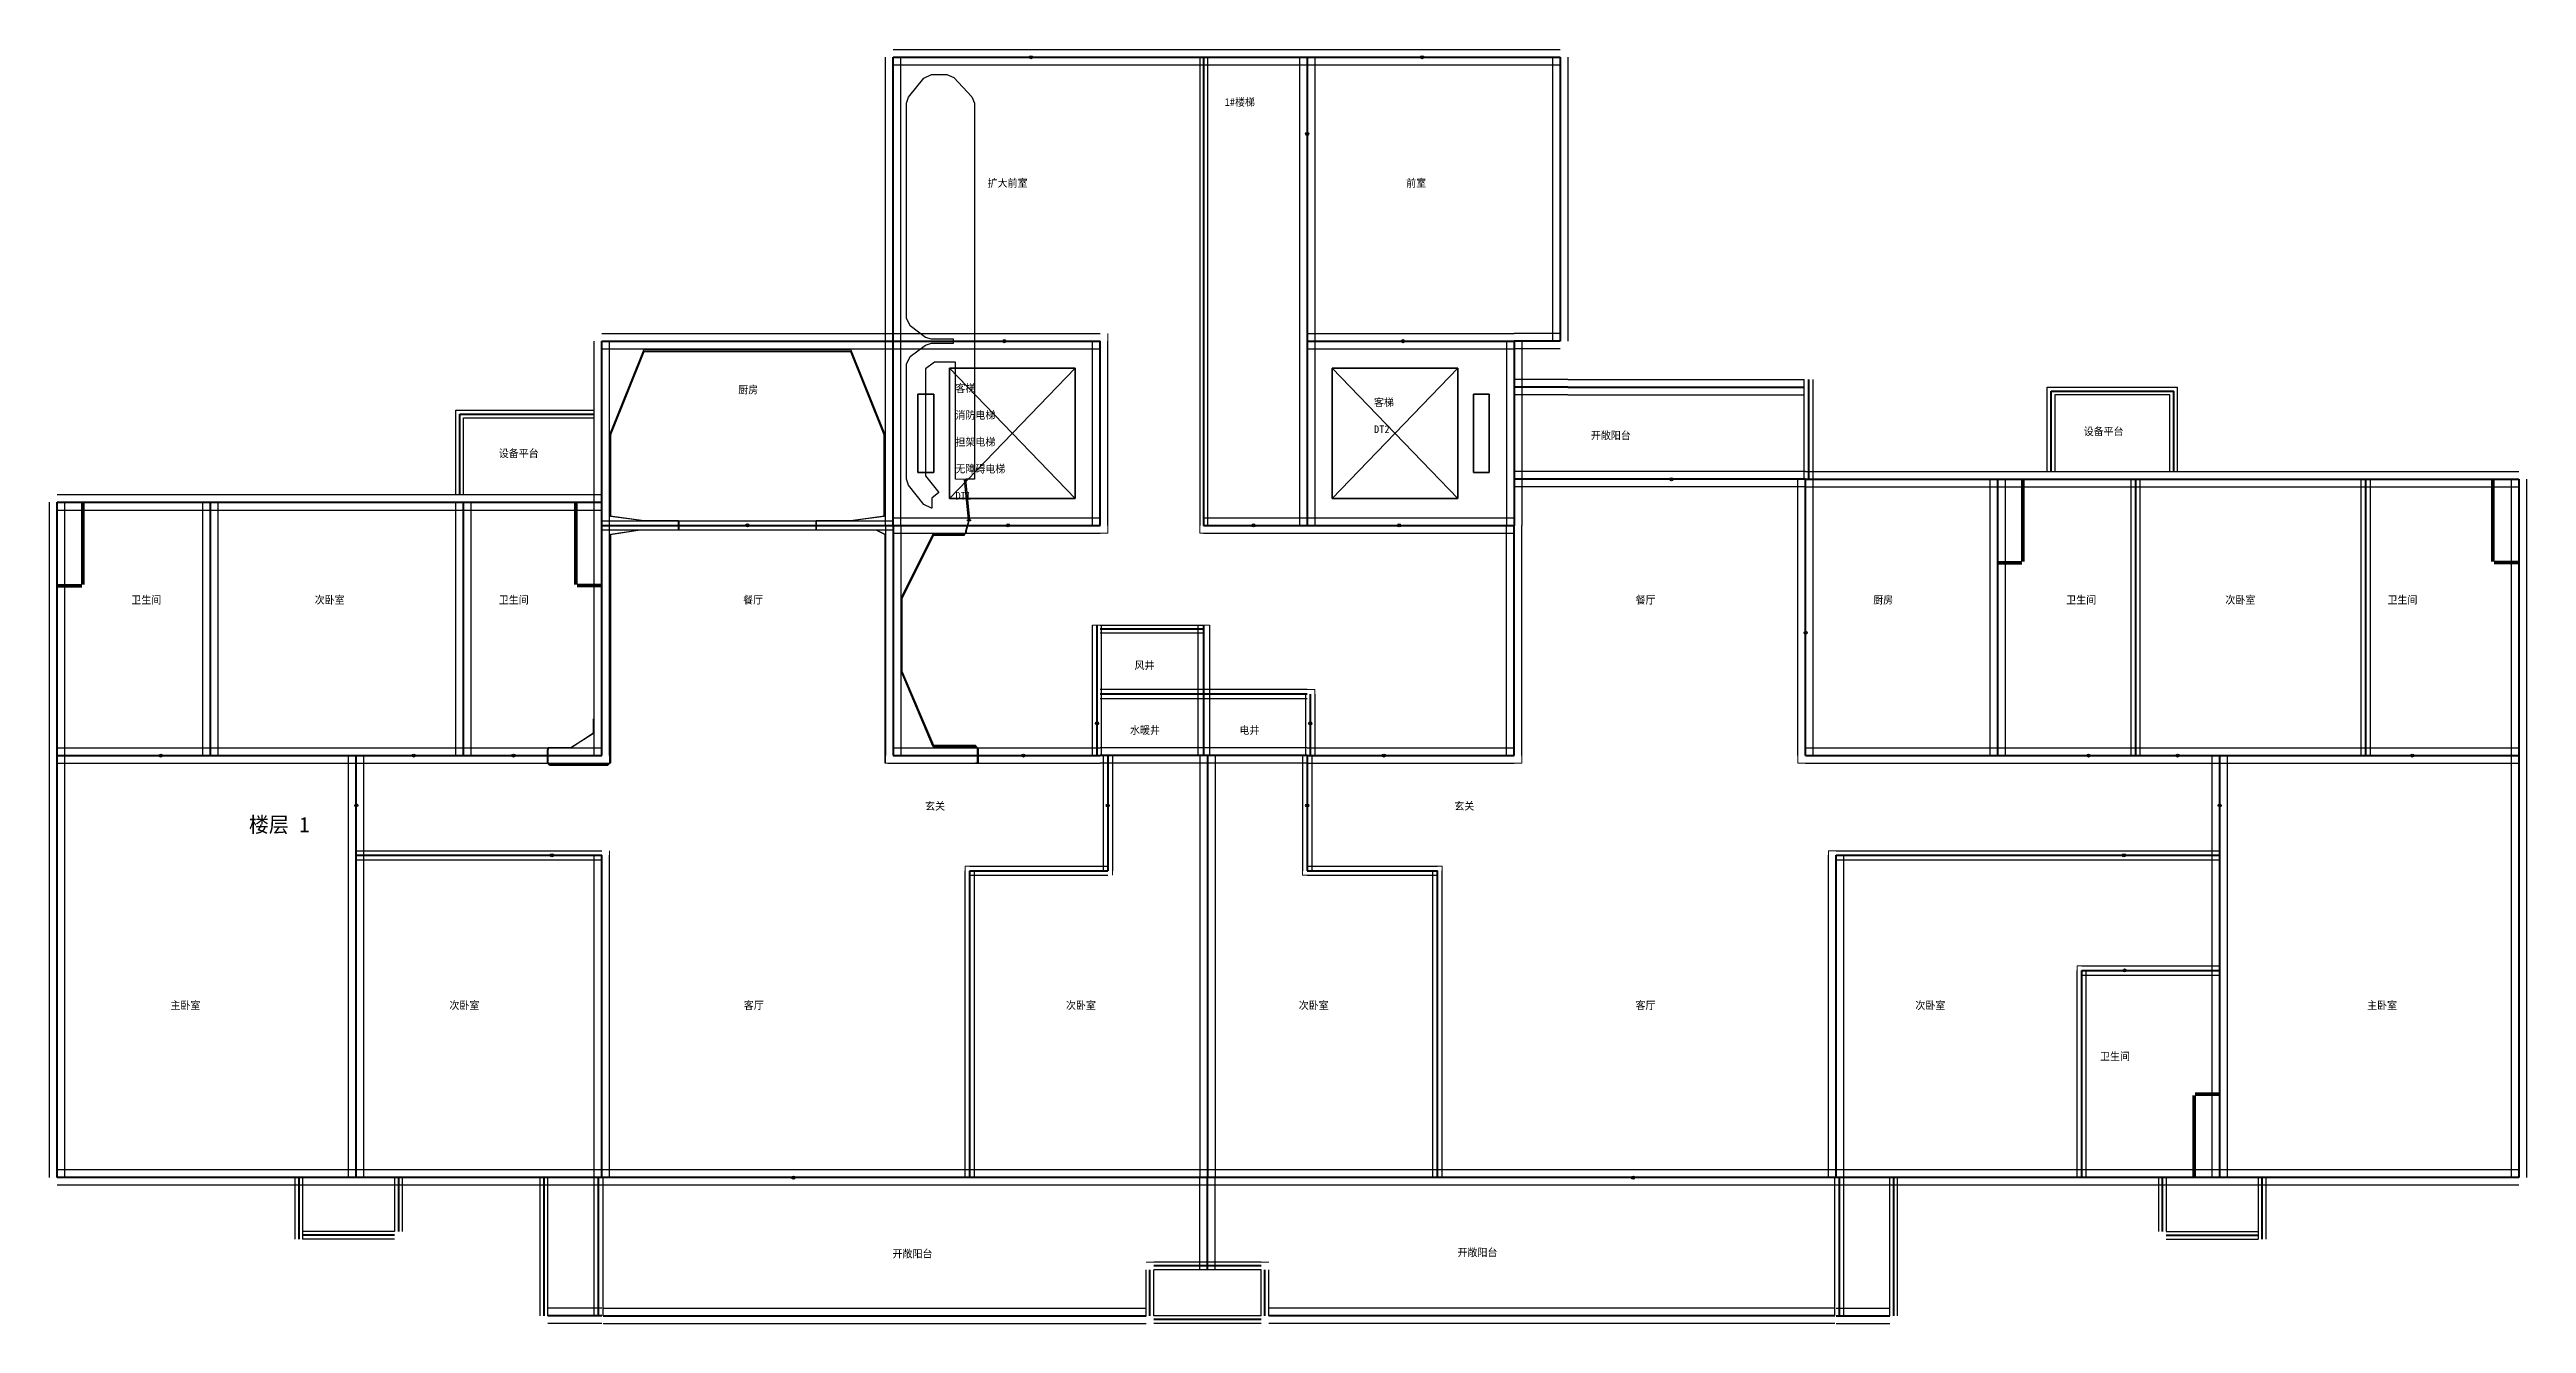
# Model space of a CAD drawing. Header units: metres. Extents: x -2 to 8644, y -38 to 294.
# Drawn here: x 998 to 1644, y -38 to 294 of the extents above; entities that cross this region are included whole.
import ezdxf

# ---------------------------------------------------------------- set-up
doc = ezdxf.new("R2010")
doc.units = ezdxf.units.M
for name, color, linetype in [('DOORS', 9, 'Continuous'), ('HEATING_PIPES', 1, 'Continuous'), ('ROOMS', 9, 'Continuous'), ('TEXT', 3, 'Continuous'), ('WALLS', 7, 'Continuous')]:
    doc.layers.add(name, color=color, linetype=linetype)

# ---------------------------------------------------------------- blocks, each defined once
blk = doc.blocks.new('FLOOR_1')
at = {"color": 2, "lineweight": 35}
for q in [(0, 0.2), (0.2, 0)]:
    blk.add_line((0, 0), q, dxfattribs=at)
at = {"layer": 'DOORS', "color": 9, "lineweight": 35}
for p, q in [((236, 292), (272, 292)), ((338, 292), (374, 292)), ((326, 282), (326, 262)), ((236, 218), (258, 218)), ((340, 218), (362, 218)), ((448, 182), (394, 182)), ((162, 170), (198, 170)), ((237, 170), (259, 170)), ((302, 170), (322, 170)), ((339, 170), (361, 170)), ((456, 160), (456, 124)), ((271.2, 112.4), (271.2, 124.4)), ((326.8, 124.4), (326.8, 112.4)), ((18, 110), (36, 110)), ((84, 110), (102, 110)), ((110, 110), (128, 110)), ((240, 110), (264, 110)), ((334, 110), (358, 110)), ((520.8, 110), (538.8, 110)), ((544, 110), (562, 110)), ((605.2, 110), (623.2, 110)), ((78, 88), (78, 106)), ((274, 106), (274, 88)), ((326, 106), (326, 88)), ((564, 88), (564, 106)), ((120, 84), (138, 84)), ((530, 84), (548, 84)), ((531.2, 54), (547.2, 54)), ((228, 0), (156, 0)), ((450, 0), (372, 0))]:
    blk.add_line(p, q, dxfattribs=at)
at = {"layer": 'DOORS', "color": 9}
for centre in [(254, 292), (356, 292), (326, 272), (247, 218), (351, 218), (421, 182), (180, 170), (248, 170), (312, 170), (350, 170), (456, 142), (271.2, 118.4), (326.8, 118.4), (27, 110), (93, 110), (119, 110), (252, 110), (346, 110), (529.8, 110), (553, 110), (614.2, 110), (78, 97), (274, 97), (326, 97), (564, 97), (129, 84), (539, 84), (539.2, 54), (192, 0), (411, 0)]:
    blk.add_circle(centre, 0.4, dxfattribs=at)
at = {"layer": 'HEATING_PIPES', "lineweight": 30}
for p, q in [((222.05, 281.56), (226.05, 286.56)), ((226.05, 286.56), (228, 287.5)), ((226.05, 286.56), (226.05, 286.56)), ((226.05, 286.56), (226.05, 286.56)), ((226.05, 286.56), (226.05, 286.56)), ((226.05, 286.56), (226.05, 286.56)), ((226.05, 286.56), (226.05, 286.56)), ((226.05, 286.56), (226.05, 286.56)), ((226.05, 286.56), (226.05, 286.56)), ((226.05, 286.56), (226.05, 286.56)), ((226.05, 286.56), (226.05, 286.56)), ((226.05, 286.56), (226.05, 286.56)), ((226.05, 286.56), (226.05, 286.56)), ((226.05, 286.56), (226.05, 286.56)), ((226.05, 286.56), (226.05, 286.56)), ((226.05, 286.56), (226.05, 286.56)), ((226.05, 286.56), (226.05, 286.56)), ((226.05, 286.56), (226.05, 286.56)), ((226.05, 286.56), (226.05, 286.56)), ((226.05, 286.56), (226.05, 286.56)), ((226.05, 286.56), (226.05, 286.56)), ((226.05, 286.56), (226.05, 286.56)), ((226.05, 286.56), (226.05, 286.56)), ((228, 287.5), (228, 287.5)), ((228, 287.5), (228, 287.5)), ((228, 287.5), (228, 287.5)), ((228, 287.5), (228, 287.5)), ((228, 287.5), (228, 287.5)), ((228, 287.5), (228, 287.5)), ((228, 287.5), (228, 287.5)), ((228, 287.5), (228, 287.5)), ((228, 287.5), (228, 287.5)), ((228, 287.5), (228, 287.5)), ((228, 287.5), (228, 287.5)), ((228, 287.5), (228, 287.5)), ((228, 287.5), (228, 287.5)), ((228, 287.5), (228, 287.5)), ((228, 287.5), (228, 287.5)), ((228, 287.5), (228, 287.5)), ((228, 287.5), (228, 287.5)), ((228, 287.5), (228, 287.5)), ((228, 287.5), (228, 287.5)), ((228, 287.5), (228, 287.5)), ((228, 287.5), (228, 287.5)), ((228, 287.5), (232, 287.5)), ((232, 287.5), (232, 287.5)), ((232, 287.5), (232, 287.5)), ((232, 287.5), (232, 287.5)), ((232, 287.5), (232, 287.5)), ((232, 287.5), (232, 287.5)), ((232, 287.5), (232, 287.5)), ((232, 287.5), (232, 287.5)), ((232, 287.5), (232, 287.5)), ((232, 287.5), (232, 287.5)), ((232, 287.5), (232, 287.5)), ((232, 287.5), (232, 287.5)), ((232, 287.5), (232, 287.5)), ((232, 287.5), (232, 287.5)), ((232, 287.5), (232, 287.5)), ((232, 287.5), (232, 287.5)), ((232, 287.5), (232, 287.5)), ((232, 287.5), (232, 287.5)), ((232, 287.5), (232, 287.5)), ((232, 287.5), (232, 287.5)), ((232, 287.5), (232, 287.5)), ((232, 287.5), (233.81, 286.72)), ((233.81, 286.72), (233.81, 286.72)), ((233.81, 286.72), (233.81, 286.72)), ((233.81, 286.72), (233.81, 286.72)), ((233.81, 286.72), (233.81, 286.72)), ((233.81, 286.72), (233.81, 286.72)), ((233.81, 286.72), (233.81, 286.72)), ((233.81, 286.72), (233.81, 286.72)), ((233.81, 286.72), (233.81, 286.72)), ((233.81, 286.72), (233.81, 286.72)), ((233.81, 286.72), (233.81, 286.72)), ((233.81, 286.72), (233.81, 286.72)), ((233.81, 286.72), (233.81, 286.72)), ((233.81, 286.72), (233.81, 286.72)), ((233.81, 286.72), (233.81, 286.72)), ((233.81, 286.72), (233.81, 286.72)), ((233.81, 286.72), (233.81, 286.72)), ((233.81, 286.72), (233.81, 286.72)), ((233.81, 286.72), (233.81, 286.72)), ((233.81, 286.72), (233.81, 286.72)), ((233.81, 286.72), (233.81, 286.72)), ((233.81, 286.72), (238.56, 281.72)), ((221.5, 280), (222.05, 281.56)), ((221.5, 224), (221.5, 280)), ((221.5, 280), (221.5, 280)), ((221.5, 280), (221.5, 280)), ((221.5, 280), (221.5, 280)), ((221.5, 280), (221.5, 280)), ((221.5, 280), (221.5, 280)), ((221.5, 280), (221.5, 280)), ((221.5, 280), (221.5, 280)), ((221.5, 280), (221.5, 280)), ((221.5, 280), (221.5, 280)), ((221.5, 280), (221.5, 280)), ((221.5, 280), (221.5, 280)), ((221.5, 280), (221.5, 280)), ((221.5, 280), (221.5, 280)), ((221.5, 280), (221.5, 280)), ((221.5, 280), (221.5, 280)), ((221.5, 280), (221.5, 280)), ((221.5, 280), (221.5, 280)), ((221.5, 280), (221.5, 280)), ((221.5, 280), (221.5, 280)), ((222.05, 281.56), (222.05, 281.56)), ((222.05, 281.56), (222.05, 281.56)), ((222.05, 281.56), (222.05, 281.56)), ((222.05, 281.56), (222.05, 281.56)), ((222.05, 281.56), (222.05, 281.56)), ((222.05, 281.56), (222.05, 281.56)), ((222.05, 281.56), (222.05, 281.56)), ((222.05, 281.56), (222.05, 281.56)), ((222.05, 281.56), (222.05, 281.56)), ((222.05, 281.56), (222.05, 281.56)), ((222.05, 281.56), (222.05, 281.56)), ((222.05, 281.56), (222.05, 281.56)), ((222.05, 281.56), (222.05, 281.56)), ((222.05, 281.56), (222.05, 281.56)), ((222.05, 281.56), (222.05, 281.56)), ((222.05, 281.56), (222.05, 281.56)), ((222.05, 281.56), (222.05, 281.56)), ((222.05, 281.56), (222.05, 281.56)), ((222.05, 281.56), (222.05, 281.56)), ((238.56, 281.72), (238.56, 281.72)), ((238.56, 281.72), (238.56, 281.72)), ((238.56, 281.72), (238.56, 281.72)), ((238.56, 281.72), (238.56, 281.72)), ((238.56, 281.72), (238.56, 281.72)), ((238.56, 281.72), (238.56, 281.72)), ((238.56, 281.72), (238.56, 281.72)), ((238.56, 281.72), (238.56, 281.72)), ((238.56, 281.72), (238.56, 281.72)), ((238.56, 281.72), (238.56, 281.72)), ((238.56, 281.72), (238.56, 281.72)), ((238.56, 281.72), (238.56, 281.72)), ((238.56, 281.72), (238.56, 281.72)), ((238.56, 281.72), (238.56, 281.72)), ((238.56, 281.72), (238.56, 281.72)), ((238.56, 281.72), (238.56, 281.72)), ((238.56, 281.72), (238.56, 281.72)), ((238.56, 281.72), (238.56, 281.72)), ((238.56, 281.72), (238.56, 281.72)), ((238.56, 281.72), (238.56, 281.72)), ((238.56, 281.72), (239.25, 280)), ((239.25, 280), (239.25, 280)), ((239.25, 280), (239.25, 280)), ((239.25, 280), (239.25, 280)), ((239.25, 280), (239.25, 280)), ((239.25, 280), (239.25, 280)), ((239.25, 280), (239.25, 280)), ((239.25, 280), (239.25, 280)), ((239.25, 280), (239.25, 280)), ((239.25, 280), (239.25, 280)), ((239.25, 280), (239.25, 280)), ((239.25, 280), (239.25, 280)), ((239.25, 280), (239.25, 280)), ((239.25, 280), (239.25, 280)), ((239.25, 280), (239.25, 280)), ((239.25, 280), (239.25, 280)), ((239.25, 280), (239.25, 280)), ((239.25, 280), (239.25, 280)), ((239.25, 280), (239.25, 280)), ((239.25, 280), (239.25, 280)), ((239.25, 280), (239.25, 280)), ((239.25, 280), (239.25, 182)), ((222.5, 222), (221.5, 224)), ((221.5, 224), (221.5, 224)), ((221.5, 224), (221.5, 224)), ((221.5, 224), (221.5, 224)), ((221.5, 224), (221.5, 224)), ((221.5, 224), (221.5, 224)), ((221.5, 224), (221.5, 224)), ((221.5, 224), (221.5, 224)), ((221.5, 224), (221.5, 224)), ((221.5, 224), (221.5, 224)), ((221.5, 224), (221.5, 224)), ((221.5, 224), (221.5, 224)), ((221.5, 224), (221.5, 224)), ((221.5, 224), (221.5, 224)), ((221.5, 224), (221.5, 224)), ((221.5, 224), (221.5, 224)), ((221.5, 224), (221.5, 224)), ((221.5, 224), (221.5, 224)), ((221.5, 224), (221.5, 224)), ((221.5, 224), (221.5, 224)), ((221.5, 224), (221.5, 224)), ((221.5, 224), (221.5, 224)), ((226.5, 219), (222.5, 222)), ((222.5, 222), (222.5, 222)), ((222.5, 222), (222.5, 222)), ((222.5, 222), (222.5, 222)), ((222.5, 222), (222.5, 222)), ((222.5, 222), (222.5, 222)), ((222.5, 222), (222.5, 222)), ((222.5, 222), (222.5, 222)), ((222.5, 222), (222.5, 222)), ((222.5, 222), (222.5, 222)), ((222.5, 222), (222.5, 222)), ((222.5, 222), (222.5, 222)), ((222.5, 222), (222.5, 222)), ((222.5, 222), (222.5, 222)), ((222.5, 222), (222.5, 222)), ((222.5, 222), (222.5, 222)), ((222.5, 222), (222.5, 222)), ((222.5, 222), (222.5, 222)), ((222.5, 222), (222.5, 222)), ((222.5, 222), (222.5, 222)), ((222.5, 222), (222.5, 222)), ((222.5, 222), (222.5, 222)), ((144.11, 193.64), (152.9, 215.51)), ((153.01, 215.2), (144.32, 193.58)), ((152.9, 215.51), (153, 215.73)), ((152.9, 215.51), (152.9, 215.51)), ((152.9, 215.51), (152.9, 215.51)), ((152.9, 215.51), (152.9, 215.51)), ((152.9, 215.51), (152.9, 215.51)), ((152.9, 215.51), (152.9, 215.51)), ((152.9, 215.51), (152.9, 215.51)), ((152.9, 215.51), (152.9, 215.51)), ((152.9, 215.51), (152.9, 215.51)), ((152.9, 215.51), (152.9, 215.51)), ((152.9, 215.51), (152.9, 215.51)), ((152.9, 215.51), (152.9, 215.51)), ((152.9, 215.51), (152.9, 215.51)), ((152.9, 215.51), (152.9, 215.51)), ((152.9, 215.51), (152.9, 215.51)), ((152.9, 215.51), (152.9, 215.51)), ((152.9, 215.51), (152.9, 215.51)), ((153, 215.73), (153, 215.73)), ((153, 215.73), (153, 215.73)), ((153, 215.73), (153, 215.73)), ((153, 215.73), (153, 215.73)), ((153, 215.73), (153, 215.73)), ((153, 215.73), (153, 215.73)), ((153, 215.73), (153, 215.73)), ((153, 215.73), (153, 215.73)), ((153, 215.73), (153, 215.73)), ((153, 215.73), (153, 215.73)), ((153, 215.73), (153, 215.73)), ((153, 215.73), (153, 215.73)), ((153, 215.73), (153, 215.73)), ((153, 215.73), (153, 215.73)), ((153, 215.73), (153, 215.73)), ((153, 215.73), (153, 215.73)), ((153, 215.73), (153, 215.73)), ((153, 215.73), (153, 215.73)), ((153, 215.73), (153, 215.73)), ((153, 215.73), (153, 215.73)), ((153, 215.73), (153, 215.73)), ((153, 215.73), (153, 215.73)), ((153, 215.73), (153, 215.73)), ((153, 215.73), (153, 215.73)), ((153, 215.73), (153, 215.73)), ((153, 215.73), (153, 215.73)), ((153, 215.73), (153, 215.73)), ((153, 215.73), (153, 215.73)), ((153, 215.73), (207, 215.73)), ((206.99, 215.2), (153.01, 215.2)), ((215.68, 193.58), (206.99, 215.2)), ((207, 215.73), (207, 215.73)), ((207, 215.73), (207, 215.73)), ((207, 215.73), (207, 215.73)), ((207, 215.73), (207, 215.73)), ((207, 215.73), (207, 215.73)), ((207, 215.73), (207, 215.73)), ((207, 215.73), (207, 215.73)), ((207, 215.73), (207, 215.73)), ((207, 215.73), (207, 215.73)), ((207, 215.73), (207, 215.73)), ((207, 215.73), (207, 215.73)), ((207, 215.73), (207, 215.73)), ((207, 215.73), (207, 215.73)), ((207, 215.73), (207, 215.73)), ((207, 215.73), (207, 215.73)), ((207, 215.73), (207, 215.73)), ((207, 215.73), (207, 215.73)), ((207, 215.73), (207, 215.73)), ((207, 215.73), (207, 215.73)), ((207, 215.73), (207, 215.73)), ((207, 215.73), (207, 215.73)), ((207, 215.73), (207, 215.73)), ((207, 215.73), (207, 215.73)), ((207, 215.73), (207, 215.73)), ((207, 215.73), (207, 215.73)), ((207, 215.73), (207, 215.73)), ((207, 215.73), (207, 215.73)), ((207, 215.73), (207, 215.73)), ((207, 215.73), (207.1, 215.51)), ((207.1, 215.51), (207.1, 215.51)), ((207.1, 215.51), (207.1, 215.51)), ((207.1, 215.51), (207.1, 215.51)), ((207.1, 215.51), (207.1, 215.51)), ((207.1, 215.51), (207.1, 215.51)), ((207.1, 215.51), (207.1, 215.51)), ((207.1, 215.51), (207.1, 215.51)), ((207.1, 215.51), (207.1, 215.51)), ((207.1, 215.51), (207.1, 215.51)), ((207.1, 215.51), (207.1, 215.51)), ((207.1, 215.51), (207.1, 215.51)), ((207.1, 215.51), (207.1, 215.51)), ((207.1, 215.51), (207.1, 215.51)), ((207.1, 215.51), (207.1, 215.51)), ((207.1, 215.51), (207.1, 215.51)), ((207.1, 215.51), (207.1, 215.51)), ((207.1, 215.51), (215.89, 193.64)), ((221.5, 212), (222.5, 214)), ((222.5, 214), (226.5, 217)), ((222.5, 214), (222.5, 214)), ((222.5, 214), (222.5, 214)), ((222.5, 214), (222.5, 214)), ((222.5, 214), (222.5, 214)), ((222.5, 214), (222.5, 214)), ((222.5, 214), (222.5, 214)), ((222.5, 214), (222.5, 214)), ((222.5, 214), (222.5, 214)), ((222.5, 214), (222.5, 214)), ((222.5, 214), (222.5, 214)), ((222.5, 214), (222.5, 214)), ((222.5, 214), (222.5, 214)), ((222.5, 214), (222.5, 214)), ((222.5, 214), (222.5, 214)), ((222.5, 214), (222.5, 214)), ((222.5, 214), (222.5, 214)), ((222.5, 214), (222.5, 214)), ((222.5, 214), (222.5, 214)), ((222.5, 214), (222.5, 214)), ((222.5, 214), (222.5, 214)), ((222.5, 214), (222.5, 214)), ((228, 218.5), (226.5, 219)), ((226.5, 219), (226.5, 219)), ((226.5, 219), (226.5, 219)), ((226.5, 219), (226.5, 219)), ((226.5, 219), (226.5, 219)), ((226.5, 219), (226.5, 219)), ((226.5, 219), (226.5, 219)), ((226.5, 219), (226.5, 219)), ((226.5, 219), (226.5, 219)), ((226.5, 219), (226.5, 219)), ((226.5, 219), (226.5, 219)), ((226.5, 219), (226.5, 219)), ((226.5, 219), (226.5, 219)), ((226.5, 219), (226.5, 219)), ((226.5, 219), (226.5, 219)), ((226.5, 219), (226.5, 219)), ((226.5, 219), (226.5, 219)), ((226.5, 219), (226.5, 219)), ((226.5, 219), (226.5, 219)), ((226.5, 219), (226.5, 219)), ((226.5, 217), (228, 217.5)), ((226.5, 217), (226.5, 217)), ((226.5, 217), (226.5, 217)), ((226.5, 217), (226.5, 217)), ((226.5, 217), (226.5, 217)), ((226.5, 217), (226.5, 217)), ((226.5, 217), (226.5, 217)), ((226.5, 217), (226.5, 217)), ((226.5, 217), (226.5, 217)), ((226.5, 217), (226.5, 217)), ((226.5, 217), (226.5, 217)), ((226.5, 217), (226.5, 217)), ((226.5, 217), (226.5, 217)), ((226.5, 217), (226.5, 217)), ((226.5, 217), (226.5, 217)), ((226.5, 217), (226.5, 217)), ((226.5, 217), (226.5, 217)), ((226.5, 217), (226.5, 217)), ((226.5, 217), (226.5, 217)), ((226.5, 217), (226.5, 217)), ((233.75, 218.5), (228, 218.5)), ((228, 218.5), (228, 218.5)), ((228, 218.5), (228, 218.5)), ((228, 218.5), (228, 218.5)), ((228, 218.5), (228, 218.5)), ((228, 218.5), (228, 218.5)), ((228, 218.5), (228, 218.5)), ((228, 218.5), (228, 218.5)), ((228, 218.5), (228, 218.5)), ((228, 218.5), (228, 218.5)), ((228, 218.5), (228, 218.5)), ((228, 218.5), (228, 218.5)), ((228, 218.5), (228, 218.5)), ((228, 218.5), (228, 218.5)), ((228, 218.5), (228, 218.5)), ((228, 218.5), (228, 218.5)), ((228, 218.5), (228, 218.5)), ((228, 218.5), (228, 218.5)), ((228, 218.5), (228, 218.5)), ((228, 218.5), (228, 218.5)), ((228, 217.5), (228, 217.5)), ((228, 217.5), (228, 217.5)), ((228, 217.5), (228, 217.5)), ((228, 217.5), (228, 217.5)), ((228, 217.5), (228, 217.5)), ((228, 217.5), (228, 217.5)), ((228, 217.5), (228, 217.5)), ((228, 217.5), (228, 217.5)), ((228, 217.5), (228, 217.5)), ((228, 217.5), (228, 217.5)), ((228, 217.5), (228, 217.5)), ((228, 217.5), (228, 217.5)), ((228, 217.5), (228, 217.5)), ((228, 217.5), (228, 217.5)), ((228, 217.5), (228, 217.5)), ((228, 217.5), (228, 217.5)), ((228, 217.5), (228, 217.5)), ((228, 217.5), (228, 217.5)), ((228, 217.5), (228, 217.5)), ((228, 217.5), (233.75, 217.5)), ((233.75, 217.5), (233.75, 218.5)), ((221.5, 182), (221.5, 212)), ((221.5, 212), (221.5, 212)), ((221.5, 212), (221.5, 212)), ((221.5, 212), (221.5, 212)), ((221.5, 212), (221.5, 212)), ((221.5, 212), (221.5, 212)), ((221.5, 212), (221.5, 212)), ((221.5, 212), (221.5, 212)), ((221.5, 212), (221.5, 212)), ((221.5, 212), (221.5, 212)), ((221.5, 212), (221.5, 212)), ((221.5, 212), (221.5, 212)), ((221.5, 212), (221.5, 212)), ((221.5, 212), (221.5, 212)), ((221.5, 212), (221.5, 212)), ((221.5, 212), (221.5, 212)), ((221.5, 212), (221.5, 212)), ((221.5, 212), (221.5, 212)), ((221.5, 212), (221.5, 212)), ((221.5, 212), (221.5, 212)), ((221.5, 212), (221.5, 212)), ((221.5, 212), (221.5, 212)), ((228.83, 212.5), (226.5, 210.75)), ((226.5, 210.75), (226.5, 182.88)), ((234.25, 212.5), (228.83, 212.5)), ((234.25, 182), (234.25, 212.5)), ((144.11, 193.6), (144.11, 193.64)), ((144.11, 193.64), (144.11, 193.64)), ((144.11, 193.64), (144.11, 193.64)), ((144.11, 193.64), (144.11, 193.64)), ((144.11, 193.64), (144.11, 193.64)), ((144.11, 193.64), (144.11, 193.64)), ((144.11, 193.64), (144.11, 193.64)), ((144.11, 193.64), (144.11, 193.64)), ((144.11, 193.64), (144.11, 193.64)), ((144.11, 193.64), (144.11, 193.64)), ((144.11, 193.64), (144.11, 193.64)), ((144.11, 193.64), (144.11, 193.64)), ((144.11, 193.64), (144.11, 193.64)), ((144.11, 193.64), (144.11, 193.64)), ((144.11, 193.64), (144.11, 193.64)), ((144.11, 193.64), (144.11, 193.64)), ((144.11, 193.64), (144.11, 193.64)), ((144.11, 193.64), (144.11, 193.64)), ((144.11, 193.64), (144.11, 193.64)), ((144.11, 193.64), (144.11, 193.64)), ((144.11, 172.4), (144.11, 193.6)), ((144.11, 193.6), (144.11, 193.6)), ((144.11, 193.6), (144.11, 193.6)), ((144.11, 193.6), (144.11, 193.6)), ((144.11, 193.6), (144.11, 193.6)), ((144.11, 193.6), (144.11, 193.6)), ((144.11, 193.6), (144.11, 193.6)), ((144.11, 193.6), (144.11, 193.6)), ((144.11, 193.6), (144.11, 193.6)), ((144.11, 193.6), (144.11, 193.6)), ((144.11, 193.6), (144.11, 193.6)), ((144.11, 193.6), (144.11, 193.6)), ((144.11, 193.6), (144.11, 193.6)), ((144.11, 193.6), (144.11, 193.6)), ((144.11, 193.6), (144.11, 193.6)), ((144.11, 193.6), (144.11, 193.6)), ((144.11, 193.6), (144.11, 193.6)), ((144.11, 193.6), (144.11, 193.6)), ((144.11, 193.6), (144.11, 193.6)), ((144.32, 193.58), (144.32, 172.4)), ((215.68, 172.4), (215.68, 193.58)), ((215.89, 193.64), (215.89, 193.64)), ((215.89, 193.64), (215.89, 193.64)), ((215.89, 193.64), (215.89, 193.64)), ((215.89, 193.64), (215.89, 193.64)), ((215.89, 193.64), (215.89, 193.64)), ((215.89, 193.64), (215.89, 193.64)), ((215.89, 193.64), (215.89, 193.64)), ((215.89, 193.64), (215.89, 193.64)), ((215.89, 193.64), (215.89, 193.64)), ((215.89, 193.64), (215.89, 193.64)), ((215.89, 193.64), (215.89, 193.64)), ((215.89, 193.64), (215.89, 193.64)), ((215.89, 193.64), (215.89, 193.64)), ((215.89, 193.64), (215.89, 193.64)), ((215.89, 193.64), (215.89, 193.64)), ((215.89, 193.64), (215.89, 193.64)), ((215.89, 193.64), (215.89, 193.64)), ((215.89, 193.64), (215.89, 193.64)), ((215.89, 193.64), (215.89, 193.6)), ((215.89, 193.6), (215.89, 193.6)), ((215.89, 193.6), (215.89, 193.6)), ((215.89, 193.6), (215.89, 193.6)), ((215.89, 193.6), (215.89, 193.6)), ((215.89, 193.6), (215.89, 193.6)), ((215.89, 193.6), (215.89, 193.6)), ((215.89, 193.6), (215.89, 193.6)), ((215.89, 193.6), (215.89, 193.6)), ((215.89, 193.6), (215.89, 193.6)), ((215.89, 193.6), (215.89, 193.6)), ((215.89, 193.6), (215.89, 193.6)), ((215.89, 193.6), (215.89, 193.6)), ((215.89, 193.6), (215.89, 193.6)), ((215.89, 193.6), (215.89, 193.6)), ((215.89, 193.6), (215.89, 193.6)), ((215.89, 193.6), (215.89, 193.6)), ((215.89, 193.6), (215.89, 193.6)), ((215.89, 193.6), (215.89, 193.6)), ((215.89, 193.6), (215.89, 172.4)), ((222.05, 180.44), (221.5, 182)), ((221.5, 182), (221.5, 182)), ((221.5, 182), (221.5, 182)), ((221.5, 182), (221.5, 182)), ((221.5, 182), (221.5, 182)), ((221.5, 182), (221.5, 182)), ((221.5, 182), (221.5, 182)), ((221.5, 182), (221.5, 182)), ((221.5, 182), (221.5, 182)), ((221.5, 182), (221.5, 182)), ((221.5, 182), (221.5, 182)), ((221.5, 182), (221.5, 182)), ((221.5, 182), (221.5, 182)), ((221.5, 182), (221.5, 182)), ((221.5, 182), (221.5, 182)), ((221.5, 182), (221.5, 182)), ((221.5, 182), (221.5, 182)), ((221.5, 182), (221.5, 182)), ((221.5, 182), (221.5, 182)), ((221.5, 182), (221.5, 182)), ((226.5, 182.88), (229.95, 178.56)), ((236.63, 181.99), (234.25, 182)), ((234.25, 182), (234.25, 182)), ((234.25, 182), (234.25, 182)), ((234.25, 182), (234.25, 182)), ((234.25, 182), (234.25, 182)), ((234.25, 182), (234.25, 182)), ((234.25, 182), (234.25, 182)), ((234.25, 182), (234.25, 182)), ((234.25, 182), (234.25, 182)), ((234.25, 182), (234.25, 182)), ((234.25, 182), (234.25, 182)), ((234.25, 182), (234.25, 182)), ((234.25, 182), (234.25, 182)), ((234.25, 182), (234.25, 182)), ((234.25, 182), (234.25, 182)), ((234.25, 182), (234.25, 182)), ((234.25, 182), (234.25, 182)), ((234.25, 182), (234.25, 182)), ((234.25, 182), (234.25, 182)), ((234.25, 182), (234.25, 182)), ((234.25, 182), (234.25, 182)), ((234.25, 182), (234.25, 182)), ((234.25, 182), (234.25, 182)), ((234.25, 182), (234.25, 182)), ((234.25, 182), (234.25, 182)), ((234.25, 182), (234.25, 182)), ((234.25, 182), (234.25, 182)), ((234.25, 182), (234.25, 182)), ((234.25, 182), (234.25, 182)), ((234.25, 182), (234.25, 182)), ((234.25, 182), (234.25, 182)), ((234.25, 182), (234.25, 182)), ((234.25, 182), (234.25, 182)), ((237.65, 171.44), (236.63, 181.99)), ((236.63, 181.99), (236.63, 181.99)), ((239.25, 182), (236.88, 182)), ((236.88, 182), (237.9, 171.45)), ((226.05, 175.44), (222.05, 180.44)), ((222.05, 180.44), (222.05, 180.44)), ((222.05, 180.44), (222.05, 180.44)), ((222.05, 180.44), (222.05, 180.44)), ((222.05, 180.44), (222.05, 180.44)), ((222.05, 180.44), (222.05, 180.44)), ((222.05, 180.44), (222.05, 180.44)), ((222.05, 180.44), (222.05, 180.44)), ((222.05, 180.44), (222.05, 180.44)), ((222.05, 180.44), (222.05, 180.44)), ((222.05, 180.44), (222.05, 180.44)), ((222.05, 180.44), (222.05, 180.44)), ((222.05, 180.44), (222.05, 180.44)), ((222.05, 180.44), (222.05, 180.44)), ((222.05, 180.44), (222.05, 180.44)), ((222.05, 180.44), (222.05, 180.44)), ((222.05, 180.44), (222.05, 180.44)), ((222.05, 180.44), (222.05, 180.44)), ((222.05, 180.44), (222.05, 180.44)), ((222.05, 180.44), (222.05, 180.44)), ((228, 174.5), (226.05, 175.44)), ((226.05, 175.44), (226.05, 175.44)), ((226.05, 175.44), (226.05, 175.44)), ((226.05, 175.44), (226.05, 175.44)), ((226.05, 175.44), (226.05, 175.44)), ((226.05, 175.44), (226.05, 175.44)), ((226.05, 175.44), (226.05, 175.44)), ((226.05, 175.44), (226.05, 175.44)), ((226.05, 175.44), (226.05, 175.44)), ((226.05, 175.44), (226.05, 175.44)), ((226.05, 175.44), (226.05, 175.44)), ((226.05, 175.44), (226.05, 175.44)), ((226.05, 175.44), (226.05, 175.44)), ((226.05, 175.44), (226.05, 175.44)), ((226.05, 175.44), (226.05, 175.44)), ((226.05, 175.44), (226.05, 175.44)), ((226.05, 175.44), (226.05, 175.44)), ((226.05, 175.44), (226.05, 175.44)), ((226.05, 175.44), (226.05, 175.44)), ((226.05, 175.44), (226.05, 175.44)), ((226.05, 175.44), (226.05, 175.44)), ((226.05, 175.44), (226.05, 175.44)), ((228.1, 174.5), (228, 174.5)), ((228, 174.5), (228, 174.5)), ((228, 174.5), (228, 174.5)), ((228, 174.5), (228, 174.5)), ((228, 174.5), (228, 174.5)), ((228, 174.5), (228, 174.5)), ((228, 174.5), (228, 174.5)), ((228, 174.5), (228, 174.5)), ((228, 174.5), (228, 174.5)), ((228, 174.5), (228, 174.5)), ((228, 174.5), (228, 174.5)), ((228, 174.5), (228, 174.5)), ((228, 174.5), (228, 174.5)), ((228, 174.5), (228, 174.5)), ((228, 174.5), (228, 174.5)), ((228, 174.5), (228, 174.5)), ((228, 174.5), (228, 174.5)), ((228, 174.5), (228, 174.5)), ((228, 174.5), (228, 174.5)), ((228, 174.5), (228, 174.5)), ((228, 174.5), (228, 174.5)), ((228, 174.5), (228, 174.5)), ((229.95, 178.56), (228.1, 177.08)), ((228.1, 177.08), (228.1, 174.5)), ((144.21, 172.39), (144.11, 172.4)), ((144.11, 172.4), (144.11, 172.4)), ((144.11, 172.4), (144.11, 172.4)), ((144.11, 172.4), (144.11, 172.4)), ((144.11, 172.4), (144.11, 172.4)), ((144.11, 172.4), (144.11, 172.4)), ((144.11, 172.4), (144.11, 172.4)), ((144.11, 172.4), (144.11, 172.4)), ((144.11, 172.4), (144.11, 172.4)), ((144.11, 172.4), (144.11, 172.4)), ((144.11, 172.4), (144.11, 172.4)), ((144.11, 172.4), (144.11, 172.4)), ((144.11, 172.4), (144.11, 172.4)), ((144.11, 172.4), (144.11, 172.4)), ((144.11, 172.4), (144.11, 172.4)), ((144.11, 172.4), (144.11, 172.4)), ((144.11, 172.4), (144.11, 172.4)), ((144.11, 172.4), (144.11, 172.4)), ((144.11, 172.4), (144.11, 172.4)), ((144.11, 172.4), (144.11, 172.4)), ((144.11, 172.4), (144.11, 172.4)), ((144.11, 172.4), (144.11, 172.4)), ((144.11, 172.4), (144.11, 172.4)), ((144.11, 172.4), (144.11, 172.4)), ((144.11, 172.4), (144.11, 172.4)), ((144.11, 172.4), (144.11, 172.4)), ((144.11, 172.4), (144.11, 172.4)), ((144.11, 172.4), (144.11, 172.4)), ((144.11, 172.4), (144.11, 172.4)), ((144.11, 172.4), (144.11, 172.4)), ((144.11, 172.4), (144.11, 172.4)), ((144.11, 172.4), (144.11, 172.4)), ((144.19, 167.61), (152, 168.79)), ((153, 171.21), (144.21, 172.39)), ((144.21, 172.39), (144.21, 172.39)), ((144.21, 172.39), (144.21, 172.39)), ((144.21, 172.39), (144.21, 172.39)), ((144.21, 172.39), (144.21, 172.39)), ((144.21, 172.39), (144.21, 172.39)), ((144.21, 172.39), (144.21, 172.39)), ((144.21, 172.39), (144.21, 172.39)), ((144.21, 172.39), (144.21, 172.39)), ((144.21, 172.39), (144.21, 172.39)), ((144.21, 172.39), (144.21, 172.39)), ((144.21, 172.39), (144.21, 172.39)), ((144.21, 172.39), (144.21, 172.39)), ((144.21, 172.39), (144.21, 172.39)), ((144.21, 172.39), (144.21, 172.39)), ((144.21, 172.39), (144.21, 172.39)), ((144.21, 172.39), (144.21, 172.39)), ((152, 168.76), (144.29, 167.6)), ((144.32, 172.4), (153, 171.24)), ((152, 168.79), (152, 168.79)), ((152, 168.79), (152, 168.79)), ((152, 168.79), (152, 168.79)), ((152, 168.79), (152, 168.79)), ((152, 168.79), (152, 168.79)), ((152, 168.79), (152, 168.79)), ((152, 168.79), (152, 168.79)), ((152, 168.79), (152, 168.79)), ((152, 168.79), (152, 168.79)), ((152, 168.79), (152, 168.79)), ((152, 168.79), (152, 168.79)), ((152, 168.79), (152, 168.79)), ((152, 168.79), (152, 168.79)), ((152, 168.79), (152, 168.79)), ((152, 168.79), (152, 168.79)), ((152, 168.79), (152, 168.79)), ((152, 168.79), (152, 168.79)), ((152, 168.79), (152, 168.79)), ((152, 168.79), (152, 168.79)), ((152, 168.79), (152, 168.79)), ((152, 168.79), (152, 168.79)), ((152, 168.79), (152, 168.79)), ((152, 168.79), (152, 168.79)), ((152, 168.79), (152, 168.79)), ((152, 168.79), (152, 168.79)), ((152, 168.79), (152, 168.79)), ((152, 168.79), (152, 168.79)), ((152, 168.79), (152, 168.79)), ((152, 168.79), (152, 168.79)), ((152, 168.79), (152, 168.79)), ((152, 168.79), (152, 168.79)), ((152, 168.79), (152, 168.79)), ((152, 168.79), (152, 168.79)), ((152, 168.79), (152, 168.79)), ((152, 168.79), (152, 168.79)), ((152, 168.79), (161.97, 168.79)), ((161.97, 168.76), (152, 168.76)), ((153, 171.24), (161.97, 171.24)), ((161.97, 171.21), (153, 171.21)), ((153, 171.21), (153, 171.21)), ((153, 171.21), (153, 171.21)), ((153, 171.21), (153, 171.21)), ((153, 171.21), (153, 171.21)), ((153, 171.21), (153, 171.21)), ((153, 171.21), (153, 171.21)), ((153, 171.21), (153, 171.21)), ((153, 171.21), (153, 171.21)), ((153, 171.21), (153, 171.21)), ((153, 171.21), (153, 171.21)), ((153, 171.21), (153, 171.21)), ((153, 171.21), (153, 171.21)), ((153, 171.21), (153, 171.21)), ((153, 171.21), (153, 171.21)), ((153, 171.21), (153, 171.21)), ((153, 171.21), (153, 171.21)), ((153, 171.21), (153, 171.21)), ((153, 171.21), (153, 171.21)), ((153, 171.21), (153, 171.21)), ((153, 171.21), (153, 171.21)), ((153, 171.21), (153, 171.21)), ((153, 171.21), (153, 171.21)), ((153, 171.21), (153, 171.21)), ((153, 171.21), (153, 171.21)), ((153, 171.21), (153, 171.21)), ((153, 171.21), (153, 171.21)), ((153, 171.21), (153, 171.21)), ((153, 171.21), (153, 171.21)), ((153, 171.21), (153, 171.21)), ((153, 171.21), (153, 171.21)), ((153, 171.21), (153, 171.21)), ((153, 171.21), (153, 171.21)), ((153, 171.21), (153, 171.21)), ((153, 171.21), (153, 171.21)), ((153, 171.21), (153, 171.21)), ((161.97, 171.24), (161.97, 171.24)), ((161.97, 171.24), (161.97, 171.24)), ((161.97, 171.24), (161.97, 171.24)), ((161.97, 171.24), (161.97, 171.24)), ((161.97, 171.24), (161.97, 171.24)), ((161.97, 171.24), (161.97, 171.24)), ((161.97, 171.24), (161.97, 171.24)), ((161.97, 171.24), (161.97, 171.24)), ((161.97, 171.24), (161.97, 171.24)), ((161.97, 171.24), (161.97, 171.24)), ((161.97, 171.24), (161.97, 171.24)), ((161.97, 171.24), (161.97, 171.24)), ((161.97, 171.24), (161.97, 171.24)), ((161.97, 171.24), (161.97, 171.24)), ((161.97, 171.24), (161.97, 171.24)), ((161.97, 171.24), (161.97, 171.24)), ((161.97, 171.24), (161.97, 171.24)), ((161.97, 171.24), (161.97, 171.24)), ((161.97, 171.24), (161.97, 171.24)), ((161.97, 171.24), (161.97, 171.24)), ((161.97, 171.24), (161.98, 171.24)), ((162.04, 171.14), (161.97, 171.21)), ((161.97, 168.79), (162.04, 168.86)), ((161.98, 168.76), (161.97, 168.76)), ((161.97, 168.76), (161.97, 168.76)), ((161.97, 168.76), (161.97, 168.76)), ((161.97, 168.76), (161.97, 168.76)), ((161.97, 168.76), (161.97, 168.76)), ((161.97, 168.76), (161.97, 168.76)), ((161.97, 168.76), (161.97, 168.76)), ((161.97, 168.76), (161.97, 168.76)), ((161.97, 168.76), (161.97, 168.76)), ((161.97, 168.76), (161.97, 168.76)), ((161.97, 168.76), (161.97, 168.76)), ((161.97, 168.76), (161.97, 168.76)), ((161.97, 168.76), (161.97, 168.76)), ((161.97, 168.76), (161.97, 168.76)), ((161.97, 168.76), (161.97, 168.76)), ((161.97, 168.76), (161.97, 168.76)), ((161.97, 168.76), (161.97, 168.76)), ((161.97, 168.76), (161.97, 168.76)), ((161.97, 168.76), (161.97, 168.76)), ((161.97, 168.76), (161.97, 168.76)), ((161.97, 168.76), (161.97, 168.76)), ((161.98, 171.24), (161.98, 171.24)), ((161.98, 171.24), (161.98, 171.24)), ((161.98, 171.24), (161.98, 171.24)), ((161.98, 171.24), (161.98, 171.24)), ((161.98, 171.24), (161.98, 171.24)), ((161.98, 171.24), (161.98, 171.24)), ((161.98, 171.24), (161.98, 171.24)), ((161.98, 171.24), (161.98, 171.24)), ((161.98, 171.24), (161.98, 171.24)), ((161.98, 171.24), (161.98, 171.24)), ((161.98, 171.24), (161.98, 171.24)), ((161.98, 171.24), (161.98, 171.24)), ((161.98, 171.24), (161.98, 171.24)), ((161.98, 171.24), (161.98, 171.24)), ((161.98, 171.24), (161.98, 171.24)), ((161.98, 171.24), (161.98, 171.24)), ((161.98, 171.24), (161.98, 171.24)), ((161.98, 171.24), (161.98, 171.24)), ((161.98, 171.24), (161.98, 171.24)), ((161.98, 171.24), (161.98, 171.24)), ((161.98, 171.24), (162.07, 171.15)), ((162.07, 168.85), (161.98, 168.76)), ((161.98, 168.76), (161.98, 168.76)), ((161.98, 168.76), (161.98, 168.76)), ((161.98, 168.76), (161.98, 168.76)), ((161.98, 168.76), (161.98, 168.76)), ((161.98, 168.76), (161.98, 168.76)), ((161.98, 168.76), (161.98, 168.76)), ((161.98, 168.76), (161.98, 168.76)), ((161.98, 168.76), (161.98, 168.76)), ((161.98, 168.76), (161.98, 168.76)), ((161.98, 168.76), (161.98, 168.76)), ((161.98, 168.76), (161.98, 168.76)), ((161.98, 168.76), (161.98, 168.76)), ((161.98, 168.76), (161.98, 168.76)), ((161.98, 168.76), (161.98, 168.76)), ((161.98, 168.76), (161.98, 168.76)), ((161.98, 168.76), (161.98, 168.76)), ((161.98, 168.76), (161.98, 168.76)), ((161.98, 168.76), (161.98, 168.76)), ((161.98, 168.76), (161.98, 168.76)), ((161.98, 168.76), (161.98, 168.76)), ((162.03, 168.86), (162.03, 171.14)), ((162.03, 171.14), (162.04, 171.14)), ((162.04, 168.86), (162.03, 168.86)), ((162.07, 171.15), (162.07, 171.15)), ((162.07, 171.15), (162.07, 171.15)), ((162.07, 171.15), (162.07, 171.15)), ((162.07, 171.15), (162.07, 171.15)), ((162.07, 171.15), (162.07, 171.15)), ((162.07, 171.15), (162.07, 171.15)), ((162.07, 171.15), (162.07, 171.15)), ((162.07, 171.15), (162.07, 171.15)), ((162.07, 171.15), (162.07, 171.15)), ((162.07, 171.15), (162.07, 171.15)), ((162.07, 171.15), (162.07, 171.15)), ((162.07, 171.15), (162.07, 171.15)), ((162.07, 171.15), (162.07, 171.15)), ((162.07, 171.15), (162.09, 171.14)), ((162.09, 168.86), (162.07, 168.85)), ((162.07, 168.85), (162.07, 168.85)), ((162.07, 168.85), (162.07, 168.85)), ((162.07, 168.85), (162.07, 168.85)), ((162.07, 168.85), (162.07, 168.85)), ((162.07, 168.85), (162.07, 168.85)), ((162.07, 168.85), (162.07, 168.85)), ((162.07, 168.85), (162.07, 168.85)), ((162.07, 168.85), (162.07, 168.85)), ((162.07, 168.85), (162.07, 168.85)), ((162.07, 168.85), (162.07, 168.85)), ((162.07, 168.85), (162.07, 168.85)), ((162.07, 168.85), (162.07, 168.85)), ((162.07, 168.85), (162.07, 168.85)), ((162.09, 171.14), (162.09, 171.14)), ((162.09, 171.14), (162.09, 171.14)), ((162.09, 171.14), (162.09, 171.14)), ((162.09, 171.14), (162.09, 171.14)), ((162.09, 171.14), (162.09, 171.14)), ((162.09, 171.14), (162.09, 171.14)), ((162.09, 171.14), (162.09, 171.14)), ((162.09, 171.14), (162.09, 171.14)), ((162.09, 171.14), (162.09, 171.14)), ((162.09, 171.14), (162.09, 171.14)), ((162.09, 171.14), (162.09, 171.14)), ((162.09, 171.14), (162.09, 171.14)), ((162.09, 171.14), (162.09, 171.14)), ((162.09, 171.14), (162.09, 171.14)), ((162.09, 171.14), (162.09, 171.14)), ((162.09, 171.14), (162.09, 171.14)), ((162.09, 171.14), (162.09, 171.14)), ((162.09, 171.14), (162.09, 171.14)), ((162.09, 171.14), (162.09, 171.14)), ((162.09, 171.14), (162.09, 171.14)), ((162.09, 171.14), (162.09, 171.14)), ((162.09, 171.14), (162.09, 171.14)), ((162.09, 171.14), (162.09, 171.14)), ((162.09, 171.14), (162.09, 171.14)), ((162.09, 171.14), (162.09, 171.14)), ((162.09, 171.14), (162.09, 171.14)), ((162.09, 171.14), (162.09, 171.14)), ((162.09, 171.14), (162.09, 168.86)), ((162.09, 168.86), (162.09, 168.86)), ((162.09, 168.86), (162.09, 168.86)), ((162.09, 168.86), (162.09, 168.86)), ((162.09, 168.86), (162.09, 168.86)), ((162.09, 168.86), (162.09, 168.86)), ((162.09, 168.86), (162.09, 168.86)), ((162.09, 168.86), (162.09, 168.86)), ((162.09, 168.86), (162.09, 168.86)), ((162.09, 168.86), (162.09, 168.86)), ((162.09, 168.86), (162.09, 168.86)), ((162.09, 168.86), (162.09, 168.86)), ((162.09, 168.86), (162.09, 168.86)), ((162.09, 168.86), (162.09, 168.86)), ((162.09, 168.86), (162.09, 168.86)), ((162.09, 168.86), (162.09, 168.86)), ((162.09, 168.86), (162.09, 168.86)), ((162.09, 168.86), (162.09, 168.86)), ((162.09, 168.86), (162.09, 168.86)), ((162.09, 168.86), (162.09, 168.86)), ((162.09, 168.86), (162.09, 168.86)), ((162.09, 168.86), (162.09, 168.86)), ((162.09, 168.86), (162.09, 168.86)), ((162.09, 168.86), (162.09, 168.86)), ((162.09, 168.86), (162.09, 168.86)), ((162.09, 168.86), (162.09, 168.86)), ((162.09, 168.86), (162.09, 168.86)), ((162.09, 168.86), (162.09, 168.86)), ((197.91, 171.14), (197.93, 171.15)), ((197.91, 168.86), (197.91, 171.14)), ((197.91, 171.14), (197.91, 171.14)), ((197.91, 171.14), (197.91, 171.14)), ((197.91, 171.14), (197.91, 171.14)), ((197.91, 171.14), (197.91, 171.14)), ((197.91, 171.14), (197.91, 171.14)), ((197.91, 171.14), (197.91, 171.14)), ((197.91, 171.14), (197.91, 171.14)), ((197.91, 171.14), (197.91, 171.14)), ((197.91, 171.14), (197.91, 171.14)), ((197.91, 171.14), (197.91, 171.14)), ((197.91, 171.14), (197.91, 171.14)), ((197.91, 171.14), (197.91, 171.14)), ((197.91, 171.14), (197.91, 171.14)), ((197.91, 171.14), (197.91, 171.14)), ((197.91, 171.14), (197.91, 171.14)), ((197.91, 171.14), (197.91, 171.14)), ((197.91, 171.14), (197.91, 171.14)), ((197.91, 171.14), (197.91, 171.14)), ((197.91, 171.14), (197.91, 171.14)), ((197.91, 171.14), (197.91, 171.14)), ((197.91, 171.14), (197.91, 171.14)), ((197.91, 171.14), (197.91, 171.14)), ((197.91, 171.14), (197.91, 171.14)), ((197.91, 171.14), (197.91, 171.14)), ((197.91, 171.14), (197.91, 171.14)), ((197.91, 171.14), (197.91, 171.14)), ((197.91, 171.14), (197.91, 171.14)), ((197.93, 168.85), (197.91, 168.86)), ((197.91, 168.86), (197.91, 168.86)), ((197.91, 168.86), (197.91, 168.86)), ((197.91, 168.86), (197.91, 168.86)), ((197.91, 168.86), (197.91, 168.86)), ((197.91, 168.86), (197.91, 168.86)), ((197.91, 168.86), (197.91, 168.86)), ((197.91, 168.86), (197.91, 168.86)), ((197.91, 168.86), (197.91, 168.86)), ((197.91, 168.86), (197.91, 168.86)), ((197.91, 168.86), (197.91, 168.86)), ((197.91, 168.86), (197.91, 168.86)), ((197.91, 168.86), (197.91, 168.86)), ((197.91, 168.86), (197.91, 168.86)), ((197.91, 168.86), (197.91, 168.86)), ((197.91, 168.86), (197.91, 168.86)), ((197.91, 168.86), (197.91, 168.86)), ((197.91, 168.86), (197.91, 168.86)), ((197.91, 168.86), (197.91, 168.86)), ((197.91, 168.86), (197.91, 168.86)), ((197.91, 168.86), (197.91, 168.86)), ((197.91, 168.86), (197.91, 168.86)), ((197.91, 168.86), (197.91, 168.86)), ((197.91, 168.86), (197.91, 168.86)), ((197.91, 168.86), (197.91, 168.86)), ((197.91, 168.86), (197.91, 168.86)), ((197.91, 168.86), (197.91, 168.86)), ((197.91, 168.86), (197.91, 168.86)), ((197.93, 171.15), (198.02, 171.24)), ((197.93, 171.15), (197.93, 171.15)), ((197.93, 171.15), (197.93, 171.15)), ((197.93, 171.15), (197.93, 171.15)), ((197.93, 171.15), (197.93, 171.15)), ((197.93, 171.15), (197.93, 171.15)), ((197.93, 171.15), (197.93, 171.15)), ((197.93, 171.15), (197.93, 171.15)), ((197.93, 171.15), (197.93, 171.15)), ((197.93, 171.15), (197.93, 171.15)), ((197.93, 171.15), (197.93, 171.15)), ((197.93, 171.15), (197.93, 171.15)), ((197.93, 171.15), (197.93, 171.15)), ((197.93, 171.15), (197.93, 171.15)), ((198.02, 168.76), (197.93, 168.85)), ((197.93, 168.85), (197.93, 168.85)), ((197.93, 168.85), (197.93, 168.85)), ((197.93, 168.85), (197.93, 168.85)), ((197.93, 168.85), (197.93, 168.85)), ((197.93, 168.85), (197.93, 168.85)), ((197.93, 168.85), (197.93, 168.85)), ((197.93, 168.85), (197.93, 168.85)), ((197.93, 168.85), (197.93, 168.85)), ((197.93, 168.85), (197.93, 168.85)), ((197.93, 168.85), (197.93, 168.85)), ((197.93, 168.85), (197.93, 168.85)), ((197.93, 168.85), (197.93, 168.85)), ((197.93, 168.85), (197.93, 168.85)), ((198.03, 171.21), (197.96, 171.14)), ((197.96, 171.14), (197.97, 171.14)), ((197.97, 168.86), (197.96, 168.86)), ((197.96, 168.86), (198.03, 168.79)), ((197.97, 171.14), (197.97, 168.86)), ((198.02, 171.24), (198.02, 171.24)), ((198.02, 171.24), (198.02, 171.24)), ((198.02, 171.24), (198.02, 171.24)), ((198.02, 171.24), (198.02, 171.24)), ((198.02, 171.24), (198.02, 171.24)), ((198.02, 171.24), (198.02, 171.24)), ((198.02, 171.24), (198.02, 171.24)), ((198.02, 171.24), (198.02, 171.24)), ((198.02, 171.24), (198.02, 171.24)), ((198.02, 171.24), (198.02, 171.24)), ((198.02, 171.24), (198.02, 171.24)), ((198.02, 171.24), (198.02, 171.24)), ((198.02, 171.24), (198.02, 171.24)), ((198.02, 171.24), (198.02, 171.24)), ((198.02, 171.24), (198.02, 171.24)), ((198.02, 171.24), (198.02, 171.24)), ((198.02, 171.24), (198.02, 171.24)), ((198.02, 171.24), (198.02, 171.24)), ((198.02, 171.24), (198.02, 171.24)), ((198.02, 171.24), (198.02, 171.24)), ((198.02, 171.24), (198.03, 171.24)), ((198.03, 168.76), (198.02, 168.76)), ((198.02, 168.76), (198.02, 168.76)), ((198.02, 168.76), (198.02, 168.76)), ((198.02, 168.76), (198.02, 168.76)), ((198.02, 168.76), (198.02, 168.76)), ((198.02, 168.76), (198.02, 168.76)), ((198.02, 168.76), (198.02, 168.76)), ((198.02, 168.76), (198.02, 168.76)), ((198.02, 168.76), (198.02, 168.76)), ((198.02, 168.76), (198.02, 168.76)), ((198.02, 168.76), (198.02, 168.76)), ((198.02, 168.76), (198.02, 168.76)), ((198.02, 168.76), (198.02, 168.76)), ((198.02, 168.76), (198.02, 168.76)), ((198.02, 168.76), (198.02, 168.76)), ((198.02, 168.76), (198.02, 168.76)), ((198.02, 168.76), (198.02, 168.76)), ((198.02, 168.76), (198.02, 168.76)), ((198.02, 168.76), (198.02, 168.76)), ((198.02, 168.76), (198.02, 168.76)), ((198.02, 168.76), (198.02, 168.76)), ((198.03, 171.24), (198.03, 171.24)), ((198.03, 171.24), (198.03, 171.24)), ((198.03, 171.24), (198.03, 171.24)), ((198.03, 171.24), (198.03, 171.24)), ((198.03, 171.24), (198.03, 171.24)), ((198.03, 171.24), (198.03, 171.24)), ((198.03, 171.24), (198.03, 171.24)), ((198.03, 171.24), (198.03, 171.24)), ((198.03, 171.24), (198.03, 171.24)), ((198.03, 171.24), (198.03, 171.24)), ((198.03, 171.24), (198.03, 171.24)), ((198.03, 171.24), (198.03, 171.24)), ((198.03, 171.24), (198.03, 171.24)), ((198.03, 171.24), (198.03, 171.24)), ((198.03, 171.24), (198.03, 171.24)), ((198.03, 171.24), (198.03, 171.24)), ((198.03, 171.24), (198.03, 171.24)), ((198.03, 171.24), (198.03, 171.24)), ((198.03, 171.24), (198.03, 171.24)), ((198.03, 171.24), (198.03, 171.24)), ((198.03, 171.24), (207, 171.24)), ((207, 171.21), (198.03, 171.21)), ((198.03, 168.79), (213.71, 168.79)), ((213.7, 168.76), (198.03, 168.76)), ((198.03, 168.76), (198.03, 168.76)), ((198.03, 168.76), (198.03, 168.76)), ((198.03, 168.76), (198.03, 168.76)), ((198.03, 168.76), (198.03, 168.76)), ((198.03, 168.76), (198.03, 168.76)), ((198.03, 168.76), (198.03, 168.76)), ((198.03, 168.76), (198.03, 168.76)), ((198.03, 168.76), (198.03, 168.76)), ((198.03, 168.76), (198.03, 168.76)), ((198.03, 168.76), (198.03, 168.76)), ((198.03, 168.76), (198.03, 168.76)), ((198.03, 168.76), (198.03, 168.76)), ((198.03, 168.76), (198.03, 168.76)), ((198.03, 168.76), (198.03, 168.76)), ((198.03, 168.76), (198.03, 168.76)), ((198.03, 168.76), (198.03, 168.76)), ((198.03, 168.76), (198.03, 168.76)), ((198.03, 168.76), (198.03, 168.76)), ((198.03, 168.76), (198.03, 168.76)), ((198.03, 168.76), (198.03, 168.76)), ((207, 171.24), (215.68, 172.4)), ((215.79, 172.39), (207, 171.21)), ((207, 171.21), (207, 171.21)), ((207, 171.21), (207, 171.21)), ((207, 171.21), (207, 171.21)), ((207, 171.21), (207, 171.21)), ((207, 171.21), (207, 171.21)), ((207, 171.21), (207, 171.21)), ((207, 171.21), (207, 171.21)), ((207, 171.21), (207, 171.21)), ((207, 171.21), (207, 171.21)), ((207, 171.21), (207, 171.21)), ((207, 171.21), (207, 171.21)), ((207, 171.21), (207, 171.21)), ((207, 171.21), (207, 171.21)), ((207, 171.21), (207, 171.21)), ((207, 171.21), (207, 171.21)), ((207, 171.21), (207, 171.21)), ((207, 171.21), (207, 171.21)), ((207, 171.21), (207, 171.21)), ((207, 171.21), (207, 171.21)), ((207, 171.21), (207, 171.21)), ((207, 171.21), (207, 171.21)), ((207, 171.21), (207, 171.21)), ((207, 171.21), (207, 171.21)), ((207, 171.21), (207, 171.21)), ((207, 171.21), (207, 171.21)), ((207, 171.21), (207, 171.21)), ((207, 171.21), (207, 171.21)), ((207, 171.21), (207, 171.21)), ((207, 171.21), (207, 171.21)), ((207, 171.21), (207, 171.21)), ((207, 171.21), (207, 171.21)), ((207, 171.21), (207, 171.21)), ((207, 171.21), (207, 171.21)), ((207, 171.21), (207, 171.21)), ((207, 171.21), (207, 171.21)), ((215.92, 167.6), (213.7, 168.76)), ((213.71, 168.79), (213.71, 168.79)), ((213.71, 168.79), (213.71, 168.79)), ((213.71, 168.79), (213.71, 168.79)), ((213.71, 168.79), (213.71, 168.79)), ((213.71, 168.79), (213.71, 168.79)), ((213.71, 168.79), (213.71, 168.79)), ((213.71, 168.79), (213.71, 168.79)), ((213.71, 168.79), (213.71, 168.79)), ((213.71, 168.79), (213.71, 168.79)), ((213.71, 168.79), (213.71, 168.79)), ((213.71, 168.79), (213.71, 168.79)), ((213.71, 168.79), (213.71, 168.79)), ((213.71, 168.79), (213.71, 168.79)), ((213.71, 168.79), (213.71, 168.79)), ((213.71, 168.79), (213.71, 168.79)), ((213.71, 168.79), (213.71, 168.79)), ((213.71, 168.79), (213.71, 168.79)), ((213.71, 168.79), (213.71, 168.79)), ((213.71, 168.79), (213.71, 168.78)), ((213.71, 168.78), (213.71, 168.78)), ((213.71, 168.78), (213.71, 168.78)), ((213.71, 168.78), (213.71, 168.78)), ((213.71, 168.78), (213.71, 168.78)), ((213.71, 168.78), (213.71, 168.78)), ((213.71, 168.78), (213.71, 168.78)), ((213.71, 168.78), (213.71, 168.78)), ((213.71, 168.78), (213.71, 168.78)), ((213.71, 168.78), (213.71, 168.78)), ((213.71, 168.78), (213.71, 168.78)), ((213.71, 168.78), (213.71, 168.78)), ((213.71, 168.78), (213.71, 168.78)), ((213.71, 168.78), (213.71, 168.78)), ((213.71, 168.78), (213.71, 168.78)), ((213.71, 168.78), (213.71, 168.78)), ((213.71, 168.78), (213.71, 168.78)), ((213.71, 168.78), (213.71, 168.78)), ((213.71, 168.78), (213.71, 168.78)), ((213.71, 168.78), (215.95, 167.61)), ((215.89, 172.4), (215.79, 172.39)), ((215.79, 172.39), (215.79, 172.39)), ((215.79, 172.39), (215.79, 172.39)), ((215.79, 172.39), (215.79, 172.39)), ((215.79, 172.39), (215.79, 172.39)), ((215.79, 172.39), (215.79, 172.39)), ((215.79, 172.39), (215.79, 172.39)), ((215.79, 172.39), (215.79, 172.39)), ((215.79, 172.39), (215.79, 172.39)), ((215.79, 172.39), (215.79, 172.39)), ((215.79, 172.39), (215.79, 172.39)), ((215.79, 172.39), (215.79, 172.39)), ((215.79, 172.39), (215.79, 172.39)), ((215.79, 172.39), (215.79, 172.39)), ((215.79, 172.39), (215.79, 172.39)), ((215.79, 172.39), (215.79, 172.39)), ((215.79, 172.39), (215.79, 172.39)), ((215.89, 172.4), (215.89, 172.4)), ((215.89, 172.4), (215.89, 172.4)), ((215.89, 172.4), (215.89, 172.4)), ((215.89, 172.4), (215.89, 172.4)), ((215.89, 172.4), (215.89, 172.4)), ((215.89, 172.4), (215.89, 172.4)), ((215.89, 172.4), (215.89, 172.4)), ((215.89, 172.4), (215.89, 172.4)), ((215.89, 172.4), (215.89, 172.4)), ((215.89, 172.4), (215.89, 172.4)), ((215.89, 172.4), (215.89, 172.4)), ((215.89, 172.4), (215.89, 172.4)), ((215.89, 172.4), (215.89, 172.4)), ((215.89, 172.4), (215.89, 172.4)), ((215.89, 172.4), (215.89, 172.4)), ((215.89, 172.4), (215.89, 172.4)), ((215.89, 172.4), (215.89, 172.4)), ((215.89, 172.4), (215.89, 172.4)), ((215.89, 172.4), (215.89, 172.4)), ((215.89, 172.4), (215.89, 172.4)), ((215.89, 172.4), (215.89, 172.4)), ((215.89, 172.4), (215.89, 172.4)), ((215.89, 172.4), (215.89, 172.4)), ((215.89, 172.4), (215.89, 172.4)), ((215.89, 172.4), (215.89, 172.4)), ((215.89, 172.4), (215.89, 172.4)), ((215.89, 172.4), (215.89, 172.4)), ((215.89, 172.4), (215.89, 172.4)), ((215.89, 172.4), (215.89, 172.4)), ((215.89, 172.4), (215.89, 172.4)), ((215.89, 172.4), (215.89, 172.4)), ((236.57, 167.59), (237.01, 168.02)), ((237.03, 168.01), (236.58, 167.57)), ((237.01, 168.54), (237.72, 171.19)), ((237.01, 168.02), (237.01, 168.54)), ((237.01, 168.54), (237.01, 168.54)), ((237.01, 168.54), (237.01, 168.54)), ((237.01, 168.54), (237.01, 168.54)), ((237.01, 168.54), (237.01, 168.54)), ((237.01, 168.54), (237.01, 168.54)), ((237.01, 168.54), (237.01, 168.54)), ((237.01, 168.54), (237.01, 168.54)), ((237.01, 168.54), (237.01, 168.54)), ((237.01, 168.54), (237.01, 168.54)), ((237.01, 168.54), (237.01, 168.54)), ((237.01, 168.54), (237.01, 168.54)), ((237.01, 168.54), (237.01, 168.54)), ((237.01, 168.54), (237.01, 168.54)), ((237.01, 168.54), (237.01, 168.54)), ((237.01, 168.54), (237.01, 168.54)), ((237.01, 168.54), (237.01, 168.54)), ((237.01, 168.54), (237.01, 168.54)), ((237.01, 168.54), (237.01, 168.54)), ((237.01, 168.54), (237.01, 168.54)), ((237.01, 168.54), (237.01, 168.54)), ((237.01, 168.54), (237.01, 168.54)), ((237.01, 168.54), (237.01, 168.54)), ((237.01, 168.54), (237.01, 168.54)), ((237.01, 168.54), (237.01, 168.54)), ((237.01, 168.54), (237.01, 168.54)), ((237.01, 168.54), (237.01, 168.54)), ((237.01, 168.54), (237.01, 168.54)), ((237.01, 168.54), (237.01, 168.54)), ((237.01, 168.54), (237.01, 168.54)), ((237.01, 168.54), (237.01, 168.54)), ((237.01, 168.54), (237.01, 168.54)), ((237.01, 168.54), (237.01, 168.54)), ((237.01, 168.54), (237.01, 168.54)), ((237.01, 168.54), (237.01, 168.54)), ((237.01, 168.54), (237.01, 168.54)), ((237.74, 171.19), (237.03, 168.54)), ((237.03, 168.54), (237.03, 168.02)), ((237.03, 168.02), (237.03, 168.02)), ((237.03, 168.02), (237.03, 168.02)), ((237.03, 168.02), (237.03, 168.02)), ((237.03, 168.02), (237.03, 168.02)), ((237.03, 168.02), (237.03, 168.02)), ((237.03, 168.02), (237.03, 168.02)), ((237.03, 168.02), (237.03, 168.02)), ((237.03, 168.02), (237.03, 168.02)), ((237.03, 168.02), (237.03, 168.02)), ((237.03, 168.02), (237.03, 168.02)), ((237.03, 168.02), (237.03, 168.02)), ((237.03, 168.02), (237.03, 168.02)), ((237.03, 168.02), (237.03, 168.02)), ((237.03, 168.02), (237.03, 168.02)), ((237.03, 168.02), (237.03, 168.02)), ((237.03, 168.02), (237.03, 168.02)), ((237.03, 168.02), (237.03, 168.02)), ((237.03, 168.02), (237.03, 168.02)), ((237.03, 168.02), (237.03, 168.02)), ((237.03, 168.02), (237.03, 168.02)), ((237.03, 168.02), (237.03, 168.01)), ((237.03, 168.01), (237.03, 168.01)), ((237.03, 168.01), (237.03, 168.01)), ((237.03, 168.01), (237.03, 168.01)), ((237.03, 168.01), (237.03, 168.01)), ((237.03, 168.01), (237.03, 168.01)), ((237.03, 168.01), (237.03, 168.01)), ((237.03, 168.01), (237.03, 168.01)), ((237.03, 168.01), (237.03, 168.01)), ((237.03, 168.01), (237.03, 168.01)), ((237.03, 168.01), (237.03, 168.01)), ((237.03, 168.01), (237.03, 168.01)), ((237.03, 168.01), (237.03, 168.01)), ((237.03, 168.01), (237.03, 168.01)), ((237.03, 168.01), (237.03, 168.01)), ((237.03, 168.01), (237.03, 168.01)), ((237.03, 168.01), (237.03, 168.01)), ((237.03, 168.01), (237.03, 168.01)), ((237.03, 168.01), (237.03, 168.01)), ((237.03, 168.01), (237.03, 168.01)), ((237.03, 168.01), (237.03, 168.01)), ((237.4, 171.2), (237.4, 171.44)), ((237.4, 171.44), (237.65, 171.44)), ((237.67, 171.2), (237.4, 171.2)), ((237.68, 171.19), (237.67, 171.2)), ((237.72, 171.19), (237.68, 171.19)), ((237.68, 171.19), (237.68, 171.19)), ((237.68, 171.19), (237.68, 171.19)), ((237.68, 171.19), (237.68, 171.19)), ((237.68, 171.19), (237.68, 171.19)), ((237.68, 171.19), (237.68, 171.19)), ((237.68, 171.19), (237.68, 171.19)), ((237.68, 171.19), (237.68, 171.19)), ((237.68, 171.19), (237.68, 171.19)), ((237.68, 171.19), (237.68, 171.19)), ((237.68, 171.19), (237.68, 171.19)), ((237.68, 171.19), (237.68, 171.19)), ((237.68, 171.19), (237.68, 171.19)), ((237.68, 171.19), (237.68, 171.19)), ((237.68, 171.19), (237.68, 171.19)), ((237.68, 171.19), (237.68, 171.19)), ((237.68, 171.19), (237.68, 171.19)), ((237.68, 171.19), (237.68, 171.19)), ((237.68, 171.19), (237.68, 171.19)), ((237.68, 171.19), (237.68, 171.19)), ((237.68, 171.19), (237.68, 171.19)), ((237.68, 171.19), (237.68, 171.19)), ((237.68, 171.19), (237.68, 171.19)), ((237.68, 171.19), (237.68, 171.19)), ((237.68, 171.19), (237.68, 171.19)), ((237.68, 171.19), (237.68, 171.19)), ((237.68, 171.19), (237.68, 171.19)), ((237.68, 171.19), (237.68, 171.19)), ((237.68, 171.19), (237.68, 171.19)), ((237.68, 171.19), (237.68, 171.19)), ((237.68, 171.19), (237.68, 171.19)), ((237.68, 171.19), (237.68, 171.19)), ((238.2, 171.2), (237.74, 171.19)), ((237.9, 171.45), (238.2, 171.44)), ((238.2, 171.44), (238.2, 171.44)), ((238.2, 171.44), (238.2, 171.44)), ((238.2, 171.44), (238.2, 171.44)), ((238.2, 171.44), (238.2, 171.44)), ((238.2, 171.44), (238.2, 171.44)), ((238.2, 171.44), (238.2, 171.44)), ((238.2, 171.44), (238.2, 171.44)), ((238.2, 171.44), (238.2, 171.44)), ((238.2, 171.44), (238.2, 171.44)), ((238.2, 171.44), (238.2, 171.44)), ((238.2, 171.44), (238.2, 171.44)), ((238.2, 171.44), (238.2, 171.44)), ((238.2, 171.44), (238.2, 171.44)), ((238.2, 171.44), (238.2, 171.44)), ((238.2, 171.44), (238.2, 171.44)), ((238.2, 171.44), (238.2, 171.44)), ((238.2, 171.44), (238.2, 171.44)), ((238.2, 171.44), (238.2, 171.44)), ((238.2, 171.44), (238.2, 171.44)), ((238.2, 171.44), (238.2, 171.44)), ((238.2, 171.44), (238.2, 171.44)), ((238.2, 171.44), (238.2, 171.44)), ((238.2, 171.44), (238.2, 171.44)), ((238.2, 171.44), (238.2, 171.44)), ((238.2, 171.44), (238.2, 171.44)), ((238.2, 171.44), (238.2, 171.44)), ((238.2, 171.44), (238.2, 171.44)), ((238.2, 171.44), (238.2, 171.44)), ((238.2, 171.44), (238.2, 171.44)), ((238.2, 171.44), (238.2, 171.44)), ((238.2, 171.44), (238.2, 171.44)), ((238.2, 171.44), (238.2, 171.44)), ((238.2, 171.44), (238.2, 171.2)), ((238.2, 171.2), (238.2, 171.2)), ((238.2, 171.2), (238.2, 171.2)), ((238.2, 171.2), (238.2, 171.2)), ((238.2, 171.2), (238.2, 171.2)), ((238.2, 171.2), (238.2, 171.2)), ((238.2, 171.2), (238.2, 171.2)), ((238.2, 171.2), (238.2, 171.2)), ((238.2, 171.2), (238.2, 171.2)), ((238.2, 171.2), (238.2, 171.2)), ((238.2, 171.2), (238.2, 171.2)), ((238.2, 171.2), (238.2, 171.2)), ((238.2, 171.2), (238.2, 171.2)), ((238.2, 171.2), (238.2, 171.2)), ((238.2, 171.2), (238.2, 171.2)), ((238.2, 171.2), (238.2, 171.2)), ((238.2, 171.2), (238.2, 171.2)), ((238.2, 171.2), (238.2, 171.2)), ((238.2, 171.2), (238.2, 171.2)), ((238.2, 171.2), (238.2, 171.2)), ((238.2, 171.2), (238.2, 171.2)), ((238.2, 171.2), (238.2, 171.2)), ((238.2, 171.2), (238.2, 171.2)), ((238.2, 171.2), (238.2, 171.2)), ((238.2, 171.2), (238.2, 171.2)), ((238.2, 171.2), (238.2, 171.2)), ((238.2, 171.2), (238.2, 171.2)), ((238.2, 171.2), (238.2, 171.2)), ((238.2, 171.2), (238.2, 171.2)), ((238.2, 171.2), (238.2, 171.2)), ((238.2, 171.2), (238.2, 171.2)), ((238.2, 171.2), (238.2, 171.2)), ((238.2, 171.2), (238.2, 171.2)), ((144.1, 167.6), (144.19, 167.61)), ((144.1, 108.23), (144.1, 167.6)), ((144.1, 167.6), (144.1, 167.6)), ((144.1, 167.6), (144.1, 167.6)), ((144.1, 167.6), (144.1, 167.6)), ((144.1, 167.6), (144.1, 167.6)), ((144.1, 167.6), (144.1, 167.6)), ((144.1, 167.6), (144.1, 167.6)), ((144.1, 167.6), (144.1, 167.6)), ((144.1, 167.6), (144.1, 167.6)), ((144.1, 167.6), (144.1, 167.6)), ((144.1, 167.6), (144.1, 167.6)), ((144.1, 167.6), (144.1, 167.6)), ((144.1, 167.6), (144.1, 167.6)), ((144.1, 167.6), (144.1, 167.6)), ((144.1, 167.6), (144.1, 167.6)), ((144.1, 167.6), (144.1, 167.6)), ((144.1, 167.6), (144.1, 167.6)), ((144.1, 167.6), (144.1, 167.6)), ((144.1, 167.6), (144.1, 167.6)), ((144.1, 167.6), (144.1, 167.6)), ((144.1, 167.6), (144.1, 167.6)), ((144.1, 167.6), (144.1, 167.6)), ((144.1, 167.6), (144.1, 167.6)), ((144.1, 167.6), (144.1, 167.6)), ((144.1, 167.6), (144.1, 167.6)), ((144.1, 167.6), (144.1, 167.6)), ((144.1, 167.6), (144.1, 167.6)), ((144.1, 167.6), (144.1, 167.6)), ((144.1, 167.6), (144.1, 167.6)), ((144.1, 167.6), (144.1, 167.6)), ((144.1, 167.6), (144.1, 167.6)), ((144.19, 167.61), (144.19, 167.61)), ((144.19, 167.61), (144.19, 167.61)), ((144.19, 167.61), (144.19, 167.61)), ((144.19, 167.61), (144.19, 167.61)), ((144.19, 167.61), (144.19, 167.61)), ((144.19, 167.61), (144.19, 167.61)), ((144.19, 167.61), (144.19, 167.61)), ((144.19, 167.61), (144.19, 167.61)), ((144.19, 167.61), (144.19, 167.61)), ((144.19, 167.61), (144.19, 167.61)), ((144.19, 167.61), (144.19, 167.61)), ((144.19, 167.61), (144.19, 167.61)), ((144.19, 167.61), (144.19, 167.61)), ((144.19, 167.61), (144.19, 167.61)), ((144.19, 167.61), (144.19, 167.61)), ((144.19, 167.61), (144.19, 167.61)), ((144.29, 167.6), (144.29, 108.19)), ((215.92, 108.05), (215.92, 167.6)), ((215.95, 167.61), (215.95, 167.61)), ((215.95, 167.61), (215.95, 167.61)), ((215.95, 167.61), (215.95, 167.61)), ((215.95, 167.61), (215.95, 167.61)), ((215.95, 167.61), (215.95, 167.61)), ((215.95, 167.61), (215.95, 167.61)), ((215.95, 167.61), (215.95, 167.61)), ((215.95, 167.61), (215.95, 167.61)), ((215.95, 167.61), (215.95, 167.61)), ((215.95, 167.61), (215.95, 167.61)), ((215.95, 167.61), (215.95, 167.61)), ((215.95, 167.61), (215.95, 167.61)), ((215.95, 167.61), (215.95, 167.61)), ((215.95, 167.61), (215.95, 167.61)), ((215.95, 167.61), (215.95, 167.61)), ((215.95, 167.61), (215.95, 167.61)), ((215.95, 167.61), (215.95, 167.61)), ((215.95, 167.61), (215.97, 167.6)), ((215.97, 167.6), (215.97, 167.6)), ((215.97, 167.6), (215.97, 167.6)), ((215.97, 167.6), (215.97, 167.6)), ((215.97, 167.6), (215.97, 167.6)), ((215.97, 167.6), (215.97, 167.6)), ((215.97, 167.6), (215.97, 167.6)), ((215.97, 167.6), (215.97, 167.6)), ((215.97, 167.6), (215.97, 167.6)), ((215.97, 167.6), (215.97, 167.6)), ((215.97, 167.6), (215.97, 167.6)), ((215.97, 167.6), (215.97, 167.6)), ((215.97, 167.6), (215.97, 167.6)), ((215.97, 167.6), (215.97, 167.6)), ((215.97, 167.6), (215.97, 167.6)), ((215.97, 167.6), (215.97, 167.6)), ((215.97, 167.6), (215.97, 167.6)), ((215.97, 167.6), (215.97, 167.6)), ((215.97, 167.6), (215.97, 167.6)), ((215.97, 167.6), (215.97, 167.6)), ((215.97, 167.6), (215.97, 167.6)), ((215.97, 167.6), (215.97, 167.6)), ((215.97, 167.6), (215.97, 167.6)), ((215.97, 167.6), (215.97, 167.6)), ((215.97, 167.6), (215.97, 167.6)), ((215.97, 167.6), (215.97, 167.6)), ((215.97, 167.6), (215.97, 167.6)), ((215.97, 167.6), (215.97, 108.07)), ((220.12, 151.05), (228.4, 167.62)), ((228.51, 167.36), (220.32, 150.97)), ((228.4, 167.62), (228.5, 167.79)), ((228.4, 167.62), (228.4, 167.62)), ((228.4, 167.62), (228.4, 167.62)), ((228.4, 167.62), (228.4, 167.62)), ((228.4, 167.62), (228.4, 167.62)), ((228.4, 167.62), (228.4, 167.62)), ((228.4, 167.62), (228.4, 167.62)), ((228.4, 167.62), (228.4, 167.62)), ((228.4, 167.62), (228.4, 167.62)), ((228.4, 167.62), (228.4, 167.62)), ((228.4, 167.62), (228.4, 167.62)), ((228.4, 167.62), (228.4, 167.62)), ((228.4, 167.62), (228.4, 167.62)), ((228.4, 167.62), (228.4, 167.62)), ((228.4, 167.62), (228.4, 167.62)), ((228.4, 167.62), (228.4, 167.62)), ((228.4, 167.62), (228.4, 167.62)), ((228.4, 167.62), (228.4, 167.62)), ((228.5, 167.79), (228.5, 167.79)), ((228.5, 167.79), (228.5, 167.79)), ((228.5, 167.79), (228.5, 167.79)), ((228.5, 167.79), (228.5, 167.79)), ((228.5, 167.79), (228.5, 167.79)), ((228.5, 167.79), (228.5, 167.79)), ((228.5, 167.79), (228.5, 167.79)), ((228.5, 167.79), (228.5, 167.79)), ((228.5, 167.79), (228.5, 167.79)), ((228.5, 167.79), (228.5, 167.79)), ((228.5, 167.79), (228.5, 167.79)), ((228.5, 167.79), (228.5, 167.79)), ((228.5, 167.79), (228.5, 167.79)), ((228.5, 167.79), (228.5, 167.79)), ((228.5, 167.79), (228.5, 167.79)), ((228.5, 167.79), (228.5, 167.79)), ((228.5, 167.79), (228.5, 167.79)), ((228.5, 167.79), (228.5, 167.79)), ((228.5, 167.79), (228.5, 167.79)), ((228.5, 167.79), (228.5, 167.79)), ((228.5, 167.79), (228.5, 167.79)), ((228.5, 167.79), (228.5, 167.79)), ((228.5, 167.79), (228.5, 167.79)), ((228.5, 167.79), (228.5, 167.79)), ((228.5, 167.79), (228.5, 167.79)), ((228.5, 167.79), (228.5, 167.79)), ((228.5, 167.79), (228.5, 167.79)), ((228.5, 167.79), (236.57, 167.79)), ((236.57, 167.36), (228.51, 167.36)), ((236.57, 167.36), (236.57, 167.36)), ((236.57, 167.36), (236.57, 167.36)), ((236.57, 167.36), (236.57, 167.36)), ((236.57, 167.36), (236.57, 167.36)), ((236.57, 167.36), (236.57, 167.36)), ((236.57, 167.36), (236.57, 167.36)), ((236.57, 167.36), (236.57, 167.36)), ((236.57, 167.36), (236.57, 167.36)), ((236.57, 167.36), (236.57, 167.36)), ((236.57, 167.36), (236.57, 167.36)), ((236.57, 167.36), (236.57, 167.36)), ((236.57, 167.36), (236.57, 167.36)), ((236.57, 167.36), (236.57, 167.36)), ((236.57, 167.36), (236.57, 167.36)), ((236.57, 167.36), (236.57, 167.36)), ((236.57, 167.36), (236.57, 167.36)), ((236.57, 167.36), (236.57, 167.36)), ((236.57, 167.79), (236.57, 167.59)), ((236.58, 167.57), (236.58, 167.57)), ((236.58, 167.57), (236.58, 167.57)), ((236.58, 167.57), (236.58, 167.57)), ((236.58, 167.57), (236.58, 167.57)), ((236.58, 167.57), (236.58, 167.57)), ((236.58, 167.57), (236.58, 167.57)), ((236.58, 167.57), (236.58, 167.57)), ((236.58, 167.57), (236.58, 167.57)), ((236.58, 167.57), (236.57, 167.36)), ((236.57, 167.36), (236.57, 167.36)), ((236.57, 167.36), (236.57, 167.36)), ((236.57, 167.36), (236.57, 167.36)), ((236.57, 167.36), (236.57, 167.36)), ((236.57, 167.36), (236.57, 167.36)), ((236.57, 167.36), (236.57, 167.36)), ((236.57, 167.36), (236.57, 167.36)), ((236.57, 167.36), (236.57, 167.36)), ((236.57, 167.36), (236.57, 167.36)), ((236.57, 167.36), (236.57, 167.36)), ((236.57, 167.36), (236.57, 167.36)), ((236.57, 167.36), (236.57, 167.36)), ((236.57, 167.36), (236.57, 167.36)), ((236.57, 167.36), (236.57, 167.36)), ((236.57, 167.36), (236.57, 167.36)), ((220.11, 151), (220.12, 151.05)), ((220.11, 132), (220.11, 151)), ((220.11, 151), (220.11, 151)), ((220.11, 151), (220.11, 151)), ((220.11, 151), (220.11, 151)), ((220.11, 151), (220.11, 151)), ((220.11, 151), (220.11, 151)), ((220.11, 151), (220.11, 151)), ((220.11, 151), (220.11, 151)), ((220.11, 151), (220.11, 151)), ((220.11, 151), (220.11, 151)), ((220.11, 151), (220.11, 151)), ((220.11, 151), (220.11, 151)), ((220.11, 151), (220.11, 151)), ((220.11, 151), (220.11, 151)), ((220.11, 151), (220.11, 151)), ((220.11, 151), (220.11, 151)), ((220.11, 151), (220.11, 151)), ((220.11, 151), (220.11, 151)), ((220.11, 151), (220.11, 151)), ((220.12, 151.05), (220.12, 151.05)), ((220.12, 151.05), (220.12, 151.05)), ((220.12, 151.05), (220.12, 151.05)), ((220.12, 151.05), (220.12, 151.05)), ((220.12, 151.05), (220.12, 151.05)), ((220.12, 151.05), (220.12, 151.05)), ((220.12, 151.05), (220.12, 151.05)), ((220.12, 151.05), (220.12, 151.05)), ((220.12, 151.05), (220.12, 151.05)), ((220.12, 151.05), (220.12, 151.05)), ((220.12, 151.05), (220.12, 151.05)), ((220.12, 151.05), (220.12, 151.05)), ((220.12, 151.05), (220.12, 151.05)), ((220.12, 151.05), (220.12, 151.05)), ((220.12, 151.05), (220.12, 151.05)), ((220.12, 151.05), (220.12, 151.05)), ((220.12, 151.05), (220.12, 151.05)), ((220.12, 151.05), (220.12, 151.05)), ((220.32, 150.97), (220.32, 132.02)), ((220.11, 131.96), (220.11, 132)), ((220.11, 132), (220.11, 132)), ((220.11, 132), (220.11, 132)), ((220.11, 132), (220.11, 132)), ((220.11, 132), (220.11, 132)), ((220.11, 132), (220.11, 132)), ((220.11, 132), (220.11, 132)), ((220.11, 132), (220.11, 132)), ((220.11, 132), (220.11, 132)), ((220.11, 132), (220.11, 132)), ((220.11, 132), (220.11, 132)), ((220.11, 132), (220.11, 132)), ((220.11, 132), (220.11, 132)), ((220.11, 132), (220.11, 132)), ((220.11, 132), (220.11, 132)), ((220.11, 132), (220.11, 132)), ((220.11, 132), (220.11, 132)), ((220.11, 132), (220.11, 132)), ((220.11, 132), (220.11, 132)), ((228.4, 112.46), (220.11, 131.96)), ((220.11, 131.96), (220.11, 131.96)), ((220.11, 131.96), (220.11, 131.96)), ((220.11, 131.96), (220.11, 131.96)), ((220.11, 131.96), (220.11, 131.96)), ((220.11, 131.96), (220.11, 131.96)), ((220.11, 131.96), (220.11, 131.96)), ((220.11, 131.96), (220.11, 131.96)), ((220.11, 131.96), (220.11, 131.96)), ((220.11, 131.96), (220.11, 131.96)), ((220.11, 131.96), (220.11, 131.96)), ((220.11, 131.96), (220.11, 131.96)), ((220.11, 131.96), (220.11, 131.96)), ((220.11, 131.96), (220.11, 131.96)), ((220.11, 131.96), (220.11, 131.96)), ((220.11, 131.96), (220.11, 131.96)), ((220.11, 131.96), (220.11, 131.96)), ((220.11, 131.96), (220.11, 131.96)), ((220.11, 131.96), (220.11, 131.96)), ((220.32, 132.02), (228.51, 112.75)), ((139.84, 115.85), (139.84, 119.58)), ((139.95, 119.58), (139.95, 115.84)), ((127.86, 111.29), (127.87, 111.3)), ((127.86, 108.1), (127.86, 111.29)), ((127.86, 111.29), (127.86, 111.29)), ((127.86, 111.29), (127.86, 111.29)), ((127.86, 111.29), (127.86, 111.29)), ((127.86, 111.29), (127.86, 111.29)), ((127.86, 111.29), (127.86, 111.29)), ((127.86, 111.29), (127.86, 111.29)), ((127.86, 111.29), (127.86, 111.29)), ((127.86, 111.29), (127.86, 111.29)), ((127.86, 111.29), (127.86, 111.29)), ((127.86, 111.29), (127.86, 111.29)), ((127.86, 111.29), (127.86, 111.29)), ((127.86, 111.29), (127.86, 111.29)), ((127.86, 111.29), (127.86, 111.29)), ((127.86, 111.29), (127.86, 111.29)), ((127.86, 111.29), (127.86, 111.29)), ((127.86, 111.29), (127.86, 111.29)), ((127.86, 111.29), (127.86, 111.29)), ((127.86, 111.29), (127.86, 111.29)), ((127.86, 111.29), (127.86, 111.29)), ((127.86, 111.29), (127.86, 111.29)), ((127.86, 111.29), (127.86, 111.29)), ((127.86, 111.29), (127.86, 111.29)), ((127.86, 111.29), (127.86, 111.29)), ((127.86, 111.29), (127.86, 111.29)), ((127.86, 111.29), (127.86, 111.29)), ((127.86, 111.29), (127.86, 111.29)), ((127.86, 111.29), (127.86, 111.29)), ((127.86, 111.29), (127.86, 111.29)), ((127.87, 111.3), (128.03, 112.07)), ((127.87, 111.3), (127.87, 111.3)), ((127.87, 111.3), (127.87, 111.3)), ((127.87, 111.3), (127.87, 111.3)), ((127.87, 111.3), (127.87, 111.3)), ((127.87, 111.3), (127.87, 111.3)), ((127.87, 111.3), (127.87, 111.3)), ((128.09, 112.03), (127.94, 111.29)), ((127.94, 111.29), (127.95, 111.29)), ((127.95, 111.29), (127.95, 108.11)), ((128.03, 112.07), (128.07, 112.1)), ((128.03, 112.07), (128.03, 112.07)), ((128.03, 112.07), (128.03, 112.07)), ((128.03, 112.07), (128.03, 112.07)), ((128.03, 112.07), (128.03, 112.07)), ((128.03, 112.07), (128.03, 112.07)), ((128.03, 112.07), (128.03, 112.07)), ((128.03, 112.07), (128.03, 112.07)), ((128.03, 112.07), (128.03, 112.07)), ((128.03, 112.07), (128.03, 112.07)), ((128.03, 112.07), (128.03, 112.07)), ((128.03, 112.07), (128.03, 112.07)), ((128.03, 112.07), (128.03, 112.07)), ((128.03, 112.07), (128.03, 112.07)), ((128.03, 112.07), (128.03, 112.07)), ((128.03, 112.07), (128.03, 112.07)), ((128.03, 112.07), (128.03, 112.07)), ((128.03, 112.07), (128.03, 112.07)), ((128.03, 112.07), (128.03, 112.07)), ((128.03, 112.07), (128.03, 112.07)), ((128.03, 112.07), (128.03, 112.07)), ((128.03, 112.07), (128.03, 112.07)), ((128.03, 112.07), (128.03, 112.07)), ((128.03, 112.07), (128.03, 112.07)), ((128.07, 112.1), (128.07, 112.1)), ((128.07, 112.1), (128.07, 112.1)), ((128.07, 112.1), (128.07, 112.1)), ((128.07, 112.1), (128.07, 112.1)), ((128.07, 112.1), (128.07, 112.1)), ((128.07, 112.1), (128.07, 112.1)), ((128.07, 112.1), (128.07, 112.1)), ((128.07, 112.1), (128.07, 112.1)), ((128.07, 112.1), (128.07, 112.1)), ((128.07, 112.1), (128.07, 112.1)), ((128.07, 112.1), (128.07, 112.1)), ((128.07, 112.1), (128.07, 112.1)), ((128.07, 112.1), (128.07, 112.1)), ((128.07, 112.1), (128.07, 112.1)), ((128.07, 112.1), (128.07, 112.1)), ((128.07, 112.1), (128.07, 112.1)), ((128.07, 112.1), (128.07, 112.1)), ((128.07, 112.1), (128.07, 112.1)), ((128.07, 112.1), (128.07, 112.1)), ((128.07, 112.1), (128.07, 112.1)), ((128.07, 112.1), (128.07, 112.1)), ((128.07, 112.1), (128.07, 112.1)), ((128.07, 112.1), (128.07, 112.1)), ((128.07, 112.1), (133.99, 112.1)), ((134, 112.03), (128.09, 112.03)), ((133.99, 112.1), (139.84, 115.85)), ((134.02, 112.04), (134, 112.03)), ((134, 112.03), (134, 112.03)), ((134, 112.03), (134, 112.03)), ((134, 112.03), (134, 112.03)), ((134, 112.03), (134, 112.03)), ((134, 112.03), (134, 112.03)), ((134, 112.03), (134, 112.03)), ((134, 112.03), (134, 112.03)), ((134, 112.03), (134, 112.03)), ((134, 112.03), (134, 112.03)), ((134, 112.03), (134, 112.03)), ((134, 112.03), (134, 112.03)), ((134, 112.03), (134, 112.03)), ((134, 112.03), (134, 112.03)), ((134, 112.03), (134, 112.03)), ((134, 112.03), (134, 112.03)), ((134, 112.03), (134, 112.03)), ((134, 112.03), (134, 112.03)), ((134, 112.03), (134, 112.03)), ((134, 112.03), (134, 112.03)), ((139.91, 115.81), (134.02, 112.04)), ((134.02, 112.04), (134.02, 112.04)), ((134.02, 112.04), (134.02, 112.04)), ((134.02, 112.04), (134.02, 112.04)), ((134.02, 112.04), (134.02, 112.04)), ((134.02, 112.04), (134.02, 112.04)), ((134.02, 112.04), (134.02, 112.04)), ((134.02, 112.04), (134.02, 112.04)), ((134.02, 112.04), (134.02, 112.04)), ((134.02, 112.04), (134.02, 112.04)), ((134.02, 112.04), (134.02, 112.04)), ((134.02, 112.04), (134.02, 112.04)), ((134.02, 112.04), (134.02, 112.04)), ((134.02, 112.04), (134.02, 112.04)), ((134.02, 112.04), (134.02, 112.04)), ((134.02, 112.04), (134.02, 112.04)), ((134.02, 112.04), (134.02, 112.04)), ((134.02, 112.04), (134.02, 112.04)), ((134.02, 112.04), (134.02, 112.04)), ((134.02, 112.04), (134.02, 112.04)), ((139.95, 115.84), (139.91, 115.81)), ((139.91, 115.81), (139.91, 115.81)), ((139.91, 115.81), (139.91, 115.81)), ((139.91, 115.81), (139.91, 115.81)), ((139.91, 115.81), (139.91, 115.81)), ((139.91, 115.81), (139.91, 115.81)), ((139.91, 115.81), (139.91, 115.81)), ((139.91, 115.81), (139.91, 115.81)), ((139.91, 115.81), (139.91, 115.81)), ((139.91, 115.81), (139.91, 115.81)), ((139.91, 115.81), (139.91, 115.81)), ((139.91, 115.81), (139.91, 115.81)), ((139.91, 115.81), (139.91, 115.81)), ((139.91, 115.81), (139.91, 115.81)), ((139.91, 115.81), (139.91, 115.81)), ((139.91, 115.81), (139.91, 115.81)), ((139.91, 115.81), (139.91, 115.81)), ((139.91, 115.81), (139.91, 115.81)), ((139.95, 115.84), (139.95, 115.84)), ((139.95, 115.84), (139.95, 115.84)), ((139.95, 115.84), (139.95, 115.84)), ((139.95, 115.84), (139.95, 115.84)), ((139.95, 115.84), (139.95, 115.84)), ((139.95, 115.84), (139.95, 115.84)), ((139.95, 115.84), (139.95, 115.84)), ((139.95, 115.84), (139.95, 115.84)), ((139.95, 115.84), (139.95, 115.84)), ((139.95, 115.84), (139.95, 115.84)), ((139.95, 115.84), (139.95, 115.84)), ((139.95, 115.84), (139.95, 115.84)), ((139.95, 115.84), (139.95, 115.84)), ((139.95, 115.84), (139.95, 115.84)), ((139.95, 115.84), (139.95, 115.84)), ((139.95, 115.84), (139.95, 115.84)), ((139.95, 115.84), (139.95, 115.84)), ((139.95, 115.84), (139.95, 115.84)), ((139.95, 115.84), (139.95, 115.84)), ((139.95, 115.84), (139.95, 115.84)), ((139.95, 115.84), (139.95, 115.84)), ((139.95, 115.84), (139.95, 115.84)), ((139.95, 115.84), (139.95, 115.84)), ((139.95, 115.84), (139.95, 115.84)), ((139.95, 115.84), (139.95, 115.84)), ((228.5, 112.25), (228.4, 112.46)), ((228.4, 112.46), (228.4, 112.46)), ((228.4, 112.46), (228.4, 112.46)), ((228.4, 112.46), (228.4, 112.46)), ((228.4, 112.46), (228.4, 112.46)), ((228.4, 112.46), (228.4, 112.46)), ((228.4, 112.46), (228.4, 112.46)), ((228.4, 112.46), (228.4, 112.46)), ((228.4, 112.46), (228.4, 112.46)), ((228.4, 112.46), (228.4, 112.46)), ((228.4, 112.46), (228.4, 112.46)), ((228.4, 112.46), (228.4, 112.46)), ((228.4, 112.46), (228.4, 112.46)), ((228.4, 112.46), (228.4, 112.46)), ((228.4, 112.46), (228.4, 112.46)), ((228.4, 112.46), (228.4, 112.46)), ((228.4, 112.46), (228.4, 112.46)), ((239.5, 112.25), (228.5, 112.25)), ((228.5, 112.25), (228.5, 112.25)), ((228.5, 112.25), (228.5, 112.25)), ((228.5, 112.25), (228.5, 112.25)), ((228.5, 112.25), (228.5, 112.25)), ((228.5, 112.25), (228.5, 112.25)), ((228.5, 112.25), (228.5, 112.25)), ((228.5, 112.25), (228.5, 112.25)), ((228.5, 112.25), (228.5, 112.25)), ((228.5, 112.25), (228.5, 112.25)), ((228.5, 112.25), (228.5, 112.25)), ((228.5, 112.25), (228.5, 112.25)), ((228.5, 112.25), (228.5, 112.25)), ((228.5, 112.25), (228.5, 112.25)), ((228.5, 112.25), (228.5, 112.25)), ((228.5, 112.25), (228.5, 112.25)), ((228.5, 112.25), (228.5, 112.25)), ((228.5, 112.25), (228.5, 112.25)), ((228.5, 112.25), (228.5, 112.25)), ((228.5, 112.25), (228.5, 112.25)), ((228.5, 112.25), (228.5, 112.25)), ((228.5, 112.25), (228.5, 112.25)), ((228.5, 112.25), (228.5, 112.25)), ((228.5, 112.25), (228.5, 112.25)), ((228.5, 112.25), (228.5, 112.25)), ((228.5, 112.25), (228.5, 112.25)), ((228.5, 112.25), (228.5, 112.25)), ((228.5, 112.25), (228.5, 112.25)), ((228.5, 112.25), (228.5, 112.25)), ((228.51, 112.75), (239.5, 112.75)), ((239.5, 112.75), (239.5, 112.75)), ((239.5, 112.75), (239.5, 112.75)), ((239.5, 112.75), (239.5, 112.75)), ((239.5, 112.75), (239.5, 112.75)), ((239.5, 112.75), (239.5, 112.75)), ((239.5, 112.75), (239.5, 112.75)), ((239.5, 112.75), (239.5, 112.75)), ((239.5, 112.75), (239.5, 112.75)), ((239.5, 112.75), (239.5, 112.75)), ((239.5, 112.75), (239.5, 112.75)), ((239.5, 112.75), (239.5, 112.75)), ((239.5, 112.75), (239.5, 112.75)), ((239.5, 112.75), (239.5, 112.75)), ((239.5, 112.75), (239.5, 112.75)), ((239.5, 112.75), (239.5, 112.75)), ((239.5, 112.75), (239.5, 112.75)), ((239.5, 112.75), (239.5, 112.75)), ((239.5, 112.75), (239.5, 112.75)), ((239.5, 112.75), (239.5, 112.75)), ((239.5, 112.75), (239.5, 112.75)), ((239.5, 112.75), (239.5, 112.75)), ((239.5, 112.75), (239.5, 112.75)), ((239.5, 112.75), (239.5, 112.75)), ((239.5, 112.75), (239.5, 112.75)), ((239.5, 112.75), (239.5, 112.75)), ((239.5, 112.75), (239.5, 112.75)), ((239.5, 112.75), (239.5, 112.75)), ((239.5, 112.75), (239.5, 112.75)), ((239.5, 112.75), (239.5, 112.75)), ((239.5, 112.75), (239.5, 112.75)), ((239.5, 112.75), (239.54, 112.54)), ((240.05, 111.88), (239.5, 112.43)), ((239.5, 112.43), (239.5, 112.25)), ((239.54, 112.54), (239.54, 112.54)), ((239.54, 112.54), (239.54, 112.54)), ((239.54, 112.54), (239.54, 112.54)), ((239.54, 112.54), (239.54, 112.54)), ((239.54, 112.54), (239.54, 112.54)), ((239.54, 112.54), (239.54, 112.54)), ((239.54, 112.54), (239.54, 112.54)), ((239.54, 112.54), (239.54, 112.54)), ((239.54, 112.54), (239.54, 112.54)), ((239.54, 112.54), (239.54, 112.54)), ((239.54, 112.54), (240.14, 111.94)), ((240.05, 108.12), (240.05, 111.88)), ((240.14, 111.94), (240.14, 111.94)), ((240.14, 111.94), (240.14, 111.94)), ((240.14, 111.94), (240.14, 111.94)), ((240.14, 111.94), (240.14, 111.94)), ((240.14, 111.94), (240.14, 111.94)), ((240.14, 111.94), (240.14, 111.94)), ((240.14, 111.94), (240.14, 111.94)), ((240.14, 111.94), (240.14, 111.94)), ((240.14, 111.94), (240.14, 111.94)), ((240.14, 111.94), (240.14, 111.94)), ((240.14, 111.94), (240.14, 111.94)), ((240.14, 111.94), (240.14, 111.94)), ((240.14, 111.94), (240.14, 111.94)), ((240.14, 111.94), (240.14, 111.94)), ((240.14, 111.94), (240.14, 111.94)), ((240.14, 111.94), (240.14, 111.94)), ((240.14, 111.94), (240.14, 111.94)), ((240.14, 111.94), (240.14, 111.94)), ((240.14, 111.94), (240.14, 111.94)), ((240.14, 111.94), (240.14, 111.94)), ((240.14, 111.94), (240.15, 111.9)), ((240.15, 111.9), (240.15, 111.9)), ((240.15, 111.9), (240.15, 111.9)), ((240.15, 111.9), (240.15, 111.9)), ((240.15, 111.9), (240.15, 111.9)), ((240.15, 111.9), (240.15, 111.9)), ((240.15, 111.9), (240.15, 111.9)), ((240.15, 111.9), (240.15, 111.9)), ((240.15, 111.9), (240.15, 111.9)), ((240.15, 111.9), (240.15, 111.9)), ((240.15, 111.9), (240.15, 111.9)), ((240.15, 111.9), (240.15, 111.9)), ((240.15, 111.9), (240.15, 111.9)), ((240.15, 111.9), (240.15, 111.9)), ((240.15, 111.9), (240.15, 111.9)), ((240.15, 111.9), (240.15, 111.9)), ((240.15, 111.9), (240.15, 111.9)), ((240.15, 111.9), (240.15, 111.9)), ((240.15, 111.9), (240.15, 111.9)), ((240.15, 111.9), (240.15, 111.9)), ((240.15, 111.9), (240.15, 111.9)), ((240.15, 111.9), (240.15, 108.1)), ((127.87, 108.06), (127.86, 108.1)), ((127.86, 108.1), (127.86, 108.1)), ((127.86, 108.1), (127.86, 108.1)), ((127.86, 108.1), (127.86, 108.1)), ((127.86, 108.1), (127.86, 108.1)), ((127.86, 108.1), (127.86, 108.1)), ((127.86, 108.1), (127.86, 108.1)), ((127.86, 108.1), (127.86, 108.1)), ((127.86, 108.1), (127.86, 108.1)), ((127.86, 108.1), (127.86, 108.1)), ((127.86, 108.1), (127.86, 108.1)), ((127.86, 108.1), (127.86, 108.1)), ((127.86, 108.1), (127.86, 108.1)), ((127.86, 108.1), (127.86, 108.1)), ((127.86, 108.1), (127.86, 108.1)), ((127.86, 108.1), (127.86, 108.1)), ((127.86, 108.1), (127.86, 108.1)), ((127.86, 108.1), (127.86, 108.1)), ((127.86, 108.1), (127.86, 108.1)), ((127.86, 108.1), (127.86, 108.1)), ((127.86, 108.1), (127.86, 108.1)), ((128.35, 107.59), (127.87, 108.06)), ((127.87, 108.06), (127.87, 108.06)), ((127.87, 108.06), (127.87, 108.06)), ((127.87, 108.06), (127.87, 108.06)), ((127.87, 108.06), (127.87, 108.06)), ((127.87, 108.06), (127.87, 108.06)), ((127.87, 108.06), (127.87, 108.06)), ((127.87, 108.06), (127.87, 108.06)), ((127.87, 108.06), (127.87, 108.06)), ((127.87, 108.06), (127.87, 108.06)), ((127.87, 108.06), (127.87, 108.06)), ((127.87, 108.06), (127.87, 108.06)), ((127.87, 108.06), (127.87, 108.06)), ((127.87, 108.06), (127.87, 108.06)), ((127.87, 108.06), (127.87, 108.06)), ((127.87, 108.06), (127.87, 108.06)), ((127.87, 108.06), (127.87, 108.06)), ((127.87, 108.06), (127.87, 108.06)), ((127.87, 108.06), (127.87, 108.06)), ((127.87, 108.06), (127.87, 108.06)), ((127.87, 108.06), (127.87, 108.06)), ((127.95, 108.11), (128.38, 107.69)), ((128.38, 107.43), (128.35, 107.59)), ((128.35, 107.59), (128.35, 107.59)), ((128.35, 107.59), (128.35, 107.59)), ((128.35, 107.59), (128.35, 107.59)), ((128.35, 107.59), (128.35, 107.59)), ((128.35, 107.59), (128.35, 107.59)), ((128.35, 107.59), (128.35, 107.59)), ((128.35, 107.59), (128.35, 107.59)), ((128.35, 107.59), (128.35, 107.59)), ((128.35, 107.59), (128.35, 107.59)), ((128.35, 107.59), (128.35, 107.59)), ((128.38, 107.69), (128.38, 107.81)), ((128.38, 107.81), (143.62, 107.81)), ((143.62, 107.43), (128.38, 107.43)), ((128.38, 107.43), (128.38, 107.43)), ((128.38, 107.43), (128.38, 107.43)), ((128.38, 107.43), (128.38, 107.43)), ((128.38, 107.43), (128.38, 107.43)), ((128.38, 107.43), (128.38, 107.43)), ((128.38, 107.43), (128.38, 107.43)), ((128.38, 107.43), (128.38, 107.43)), ((128.38, 107.43), (128.38, 107.43)), ((128.38, 107.43), (128.38, 107.43)), ((128.38, 107.43), (128.38, 107.43)), ((128.38, 107.43), (128.38, 107.43)), ((128.38, 107.43), (128.38, 107.43)), ((128.38, 107.43), (128.38, 107.43)), ((128.38, 107.43), (128.38, 107.43)), ((128.38, 107.43), (128.38, 107.43)), ((128.38, 107.43), (128.38, 107.43)), ((128.38, 107.43), (128.38, 107.43)), ((128.38, 107.43), (128.38, 107.43)), ((128.38, 107.43), (128.38, 107.43)), ((128.38, 107.43), (128.38, 107.43)), ((128.38, 107.43), (128.38, 107.43)), ((128.38, 107.43), (128.38, 107.43)), ((128.38, 107.43), (128.38, 107.43)), ((128.38, 107.43), (128.38, 107.43)), ((128.38, 107.43), (128.38, 107.43)), ((128.38, 107.43), (128.38, 107.43)), ((128.38, 107.43), (128.38, 107.43)), ((128.38, 107.43), (128.38, 107.43)), ((128.38, 107.43), (128.38, 107.43)), ((128.38, 107.43), (128.38, 107.43)), ((143.62, 107.75), (144.1, 108.23)), ((143.62, 107.81), (143.62, 107.75)), ((143.69, 107.55), (143.62, 107.43)), ((143.62, 107.43), (143.62, 107.43)), ((143.62, 107.43), (143.62, 107.43)), ((143.62, 107.43), (143.62, 107.43)), ((143.62, 107.43), (143.62, 107.43)), ((143.62, 107.43), (143.62, 107.43)), ((143.62, 107.43), (143.62, 107.43)), ((143.62, 107.43), (143.62, 107.43)), ((143.62, 107.43), (143.62, 107.43)), ((143.62, 107.43), (143.62, 107.43)), ((143.62, 107.43), (143.62, 107.43)), ((143.62, 107.43), (143.62, 107.43)), ((143.62, 107.43), (143.62, 107.43)), ((143.62, 107.43), (143.62, 107.43)), ((143.62, 107.43), (143.62, 107.43)), ((143.62, 107.43), (143.62, 107.43)), ((143.62, 107.43), (143.62, 107.43)), ((143.62, 107.43), (143.62, 107.43)), ((143.62, 107.43), (143.62, 107.43)), ((143.62, 107.43), (143.62, 107.43)), ((143.62, 107.43), (143.62, 107.43)), ((143.62, 107.43), (143.62, 107.43)), ((143.62, 107.43), (143.62, 107.43)), ((143.62, 107.43), (143.62, 107.43)), ((143.62, 107.43), (143.62, 107.43)), ((143.62, 107.43), (143.62, 107.43)), ((143.62, 107.43), (143.62, 107.43)), ((143.62, 107.43), (143.62, 107.43)), ((144.26, 108.12), (143.69, 107.55)), ((143.69, 107.55), (143.69, 107.55)), ((143.69, 107.55), (143.69, 107.55)), ((143.69, 107.55), (143.69, 107.55)), ((143.69, 107.55), (143.69, 107.55)), ((143.69, 107.55), (143.69, 107.55)), ((143.69, 107.55), (143.69, 107.55)), ((143.69, 107.55), (143.69, 107.55)), ((143.69, 107.55), (143.69, 107.55)), ((143.69, 107.55), (143.69, 107.55)), ((143.69, 107.55), (143.69, 107.55)), ((143.69, 107.55), (143.69, 107.55)), ((143.69, 107.55), (143.69, 107.55)), ((143.69, 107.55), (143.69, 107.55)), ((144.29, 108.19), (144.26, 108.12)), ((144.26, 108.12), (144.26, 108.12)), ((144.26, 108.12), (144.26, 108.12)), ((144.26, 108.12), (144.26, 108.12)), ((144.26, 108.12), (144.26, 108.12)), ((144.26, 108.12), (144.26, 108.12)), ((144.26, 108.12), (144.26, 108.12)), ((144.26, 108.12), (144.26, 108.12)), ((144.26, 108.12), (144.26, 108.12)), ((144.26, 108.12), (144.26, 108.12)), ((144.26, 108.12), (144.26, 108.12)), ((144.26, 108.12), (144.26, 108.12)), ((144.26, 108.12), (144.26, 108.12)), ((144.26, 108.12), (144.26, 108.12)), ((144.26, 108.12), (144.26, 108.12)), ((144.26, 108.12), (144.26, 108.12)), ((144.26, 108.12), (144.26, 108.12)), ((144.26, 108.12), (144.26, 108.12)), ((144.26, 108.12), (144.26, 108.12)), ((144.26, 108.12), (144.26, 108.12)), ((144.26, 108.12), (144.26, 108.12)), ((144.29, 108.19), (144.29, 108.19)), ((144.29, 108.19), (144.29, 108.19)), ((144.29, 108.19), (144.29, 108.19)), ((144.29, 108.19), (144.29, 108.19)), ((144.29, 108.19), (144.29, 108.19)), ((144.29, 108.19), (144.29, 108.19)), ((144.29, 108.19), (144.29, 108.19)), ((144.29, 108.19), (144.29, 108.19)), ((144.29, 108.19), (144.29, 108.19)), ((144.29, 108.19), (144.29, 108.19)), ((144.29, 108.19), (144.29, 108.19)), ((144.29, 108.19), (144.29, 108.19)), ((144.29, 108.19), (144.29, 108.19)), ((144.29, 108.19), (144.29, 108.19)), ((144.29, 108.19), (144.29, 108.19)), ((144.29, 108.19), (144.29, 108.19)), ((144.29, 108.19), (144.29, 108.19)), ((144.29, 108.19), (144.29, 108.19)), ((144.29, 108.19), (144.29, 108.19)), ((144.29, 108.19), (144.29, 108.19)), ((215.94, 108.03), (215.92, 108.05)), ((215.92, 108.05), (215.92, 108.05)), ((215.92, 108.05), (215.92, 108.05)), ((215.92, 108.05), (215.92, 108.05)), ((215.92, 108.05), (215.92, 108.05)), ((215.92, 108.05), (215.92, 108.05)), ((215.92, 108.05), (215.92, 108.05)), ((215.92, 108.05), (215.92, 108.05)), ((215.92, 108.05), (215.92, 108.05)), ((215.92, 108.05), (215.92, 108.05)), ((215.92, 108.05), (215.92, 108.05)), ((215.92, 108.05), (215.92, 108.05)), ((215.92, 108.05), (215.92, 108.05)), ((215.92, 108.05), (215.92, 108.05)), ((215.92, 108.05), (215.92, 108.05)), ((215.92, 108.05), (215.92, 108.05)), ((215.92, 108.05), (215.92, 108.05)), ((215.92, 108.05), (215.92, 108.05)), ((215.92, 108.05), (215.92, 108.05)), ((215.92, 108.05), (215.92, 108.05)), ((215.92, 108.05), (215.92, 108.05)), ((215.92, 108.05), (215.92, 108.05)), ((215.92, 108.05), (215.92, 108.05)), ((215.92, 108.05), (215.92, 108.05)), ((215.92, 108.05), (215.92, 108.05)), ((216.66, 107.93), (215.94, 108.03)), ((215.94, 108.03), (215.94, 108.03)), ((215.94, 108.03), (215.94, 108.03)), ((215.94, 108.03), (215.94, 108.03)), ((215.94, 108.03), (215.94, 108.03)), ((215.94, 108.03), (215.94, 108.03)), ((215.94, 108.03), (215.94, 108.03)), ((215.94, 108.03), (215.94, 108.03)), ((215.94, 108.03), (215.94, 108.03)), ((215.94, 108.03), (215.94, 108.03)), ((215.94, 108.03), (215.94, 108.03)), ((215.94, 108.03), (215.94, 108.03)), ((215.94, 108.03), (215.94, 108.03)), ((215.94, 108.03), (215.94, 108.03)), ((215.94, 108.03), (215.94, 108.03)), ((215.94, 108.03), (215.94, 108.03)), ((215.94, 108.03), (215.94, 108.03)), ((215.94, 108.03), (215.94, 108.03)), ((215.94, 108.03), (215.94, 108.03)), ((215.94, 108.03), (215.94, 108.03)), ((215.94, 108.03), (215.94, 108.03)), ((215.94, 108.03), (215.94, 108.03)), ((215.94, 108.03), (215.94, 108.03)), ((215.97, 108.07), (216.67, 107.98)), ((216.67, 107.93), (216.66, 107.93)), ((216.66, 107.93), (216.66, 107.93)), ((216.66, 107.93), (216.66, 107.93)), ((216.66, 107.93), (216.66, 107.93)), ((216.66, 107.93), (216.66, 107.93)), ((216.66, 107.93), (216.66, 107.93)), ((216.66, 107.93), (216.66, 107.93)), ((216.66, 107.93), (216.66, 107.93)), ((216.66, 107.93), (216.66, 107.93)), ((216.66, 107.93), (216.66, 107.93)), ((216.66, 107.93), (216.66, 107.93)), ((216.66, 107.93), (216.66, 107.93)), ((216.66, 107.93), (216.66, 107.93)), ((216.66, 107.93), (216.66, 107.93)), ((216.66, 107.93), (216.66, 107.93)), ((216.66, 107.93), (216.66, 107.93)), ((216.66, 107.93), (216.66, 107.93)), ((216.66, 107.93), (216.66, 107.93)), ((216.67, 107.98), (238.91, 107.98)), ((238.91, 107.93), (216.67, 107.93)), ((216.67, 107.93), (216.67, 107.93)), ((216.67, 107.93), (216.67, 107.93)), ((216.67, 107.93), (216.67, 107.93)), ((216.67, 107.93), (216.67, 107.93)), ((216.67, 107.93), (216.67, 107.93)), ((216.67, 107.93), (216.67, 107.93)), ((216.67, 107.93), (216.67, 107.93)), ((216.67, 107.93), (216.67, 107.93)), ((216.67, 107.93), (216.67, 107.93)), ((216.67, 107.93), (216.67, 107.93)), ((216.67, 107.93), (216.67, 107.93)), ((216.67, 107.93), (216.67, 107.93)), ((216.67, 107.93), (216.67, 107.93)), ((216.67, 107.93), (216.67, 107.93)), ((216.67, 107.93), (216.67, 107.93)), ((216.67, 107.93), (216.67, 107.93)), ((216.67, 107.93), (216.67, 107.93)), ((238.91, 107.98), (240.05, 108.12)), ((240.1, 108.08), (238.91, 107.93)), ((238.91, 107.93), (238.91, 107.93)), ((238.91, 107.93), (238.91, 107.93)), ((238.91, 107.93), (238.91, 107.93)), ((238.91, 107.93), (238.91, 107.93)), ((238.91, 107.93), (238.91, 107.93)), ((238.91, 107.93), (238.91, 107.93)), ((238.91, 107.93), (238.91, 107.93)), ((238.91, 107.93), (238.91, 107.93)), ((238.91, 107.93), (238.91, 107.93)), ((238.91, 107.93), (238.91, 107.93)), ((238.91, 107.93), (238.91, 107.93)), ((238.91, 107.93), (238.91, 107.93)), ((238.91, 107.93), (238.91, 107.93)), ((238.91, 107.93), (238.91, 107.93)), ((238.91, 107.93), (238.91, 107.93)), ((238.91, 107.93), (238.91, 107.93)), ((238.91, 107.93), (238.91, 107.93)), ((238.91, 107.93), (238.91, 107.93)), ((238.91, 107.93), (238.91, 107.93)), ((238.91, 107.93), (238.91, 107.93)), ((238.91, 107.93), (238.91, 107.93)), ((238.91, 107.93), (238.91, 107.93)), ((238.91, 107.93), (238.91, 107.93)), ((238.91, 107.93), (238.91, 107.93)), ((238.91, 107.93), (238.91, 107.93)), ((238.91, 107.93), (238.91, 107.93)), ((238.91, 107.93), (238.91, 107.93)), ((238.91, 107.93), (238.91, 107.93)), ((238.91, 107.93), (238.91, 107.93)), ((238.91, 107.93), (238.91, 107.93)), ((238.91, 107.93), (238.91, 107.93)), ((238.91, 107.93), (238.91, 107.93)), ((238.91, 107.93), (238.91, 107.93)), ((238.91, 107.93), (238.91, 107.93)), ((238.91, 107.93), (238.91, 107.93)), ((240.15, 108.1), (240.1, 108.08)), ((240.1, 108.08), (240.1, 108.08)), ((240.1, 108.08), (240.1, 108.08)), ((240.1, 108.08), (240.1, 108.08)), ((240.1, 108.08), (240.1, 108.08)), ((240.1, 108.08), (240.1, 108.08)), ((240.1, 108.08), (240.1, 108.08)), ((240.1, 108.08), (240.1, 108.08)), ((240.1, 108.08), (240.1, 108.08)), ((240.1, 108.08), (240.1, 108.08)), ((240.1, 108.08), (240.1, 108.08)), ((240.1, 108.08), (240.1, 108.08)), ((240.1, 108.08), (240.1, 108.08)), ((240.1, 108.08), (240.1, 108.08)), ((240.1, 108.08), (240.1, 108.08)), ((240.1, 108.08), (240.1, 108.08)), ((240.1, 108.08), (240.1, 108.08)), ((240.1, 108.08), (240.1, 108.08)), ((240.1, 108.08), (240.1, 108.08)), ((240.1, 108.08), (240.1, 108.08)), ((240.15, 108.1), (240.15, 108.1)), ((240.15, 108.1), (240.15, 108.1)), ((240.15, 108.1), (240.15, 108.1)), ((240.15, 108.1), (240.15, 108.1)), ((240.15, 108.1), (240.15, 108.1)), ((240.15, 108.1), (240.15, 108.1)), ((240.15, 108.1), (240.15, 108.1)), ((240.15, 108.1), (240.15, 108.1)), ((240.15, 108.1), (240.15, 108.1)), ((240.15, 108.1), (240.15, 108.1)), ((240.15, 108.1), (240.15, 108.1)), ((240.15, 108.1), (240.15, 108.1)), ((240.15, 108.1), (240.15, 108.1)), ((240.15, 108.1), (240.15, 108.1)), ((240.15, 108.1), (240.15, 108.1)), ((240.15, 108.1), (240.15, 108.1)), ((240.15, 108.1), (240.15, 108.1)), ((240.15, 108.1), (240.15, 108.1)), ((240.15, 108.1), (240.15, 108.1)), ((240.15, 108.1), (240.15, 108.1)), ((240.15, 108.1), (240.15, 108.1)), ((240.15, 108.1), (240.15, 108.1)), ((240.15, 108.1), (240.15, 108.1)), ((240.15, 108.1), (240.15, 108.1)), ((240.15, 108.1), (240.15, 108.1)), ((240.15, 108.1), (240.15, 108.1)), ((240.15, 108.1), (240.15, 108.1))]:
    blk.add_line(p, q, dxfattribs=at)
at = {"layer": 'ROOMS', "color": 9, "lineweight": 20}
for points in [[(220, 220), (220, 290), (298, 290), (298, 168), (378, 168), (378, 112), (328, 112), (328, 127.2), (300.5, 127.2), (300.5, 144), (270, 144), (270, 112), (220, 112), (220, 168), (274, 168), (274, 220)], [(300, 290), (324, 290), (324, 172), (300, 172)], [(328, 290), (390, 290), (390, 220), (328, 220)], [(144, 171.2), (216, 171.2), (216, 216), (144, 216)], [(220, 172), (220, 216), (270, 216), (270, 172)], [(220, 172), (220, 216), (270, 216), (270, 172)], [(220, 172), (220, 216), (270, 216), (270, 172)], [(220, 172), (220, 216), (270, 216), (270, 172)], [(220, 172), (220, 216), (270, 216), (270, 172)], [(328, 172), (328, 216), (378, 216), (378, 172)], [(328, 172), (328, 216), (378, 216), (378, 172)], [(382, 204), (455.6, 204), (455.6, 184), (382, 184)], [(521, 204), (551, 204), (551, 184), (521, 184)], [(106, 178), (106, 198), (140, 198), (140, 178)], [(462, 2), (462, 85.2), (562, 85.2), (562, 108), (454, 108), (454, 180), (382, 180), (382, 108), (327.2, 108), (327.2, 81.2), (361.2, 81.2), (361.2, 2)], [(462, 2), (462, 85.2), (562, 85.2), (562, 108), (454, 108), (454, 180), (382, 180), (382, 108), (327.2, 108), (327.2, 81.2), (361.2, 81.2), (361.2, 2)], [(462, 2), (462, 85.2), (562, 85.2), (562, 108), (454, 108), (454, 180), (382, 180), (382, 108), (327.2, 108), (327.2, 81.2), (361.2, 81.2), (361.2, 2)], [(458, 112), (458, 180), (504, 180), (504, 112)], [(508, 180), (540.8, 180), (540.8, 112), (508, 112)], [(543.2, 180), (600.8, 180), (600.8, 112), (543.2, 112)], [(603.2, 180), (640, 180), (640, 112), (603.2, 112)], [(2, 112), (2, 174), (38, 174), (38, 112)], [(42, 112), (104, 112), (104, 174), (42, 174)], [(80, 85.2), (80, 108), (144, 108), (144, 168.8), (216, 168.8), (216, 108), (272.8, 108), (272.8, 81.2), (236.8, 81.2), (236.8, 2), (144, 2), (144, 85.2)], [(80, 85.2), (80, 108), (144, 108), (144, 168.8), (216, 168.8), (216, 108), (272.8, 108), (272.8, 81.2), (236.8, 81.2), (236.8, 2), (144, 2), (144, 85.2)], [(80, 85.2), (80, 108), (144, 108), (144, 168.8), (216, 168.8), (216, 108), (272.8, 108), (272.8, 81.2), (236.8, 81.2), (236.8, 2), (144, 2), (144, 85.2)], [(108, 112), (108, 174), (140, 174), (140, 112)], [(272.4, 127.2), (297.5, 127.2), (297.5, 142), (272.4, 142)], [(297.5, 112), (297.5, 124.8), (272.4, 124.8), (272.4, 112)], [(300.5, 124.8), (325.6, 124.8), (325.6, 112), (300.5, 112)], [(76, 2), (76, 108), (2, 108), (2, 2)], [(275.2, 78.8), (275.2, 108), (298, 108), (298, 2), (239.2, 2), (239.2, 78.8)], [(302, 108), (324.8, 108), (324.8, 78.8), (358.8, 78.8), (358.8, 2), (302, 2)], [(566, 2), (640, 2), (640, 108), (566, 108)], [(140, 2), (140, 82.8), (80, 82.8), (80, 2)], [(526.8, 2), (526.8, 55.2), (562, 55.2), (562, 82.8), (466, 82.8), (466, 2)], [(562, 2), (562, 52.8), (529.2, 52.8), (529.2, 2)], [(284, -22), (298, -22), (298, -2), (142.4, -2), (142.4, -34), (284, -34)], [(316, -34), (463.6, -34), (463.6, -2), (302, -2), (302, -22), (316, -22)]]:
    blk.add_lwpolyline(points, dxfattribs=at)
at = {"layer": 'WALLS', "lineweight": 25}
for p, q in [((216, 218), (216, 292)), ((218, 294), (299, 294)), ((218, 294), (299, 294)), ((220, 218), (220, 292)), ((298, 292), (298, 170)), ((299, 294), (326, 294)), ((300, 292), (300, 170)), ((324, 292), (324, 218)), ((326, 294), (392, 294)), ((328, 292), (328, 218)), ((390, 292), (390, 218)), ((394, 292), (394, 218)), ((218, 290), (299, 290)), ((218, 290), (299, 290)), ((299, 290), (326, 290)), ((326, 290), (392, 290)), ((142, 220), (218, 220)), ((218, 220), (272, 220)), ((326, 220), (380, 220)), ((392, 220), (380, 220)), ((140, 176), (140, 218)), ((142, 216), (218, 216)), ((144, 176), (144, 218)), ((216, 170), (216, 218)), ((218, 216), (272, 216)), ((220, 170), (220, 218)), ((270, 170), (270, 218)), ((274, 170), (274, 218)), ((324, 218), (324, 170)), ((326, 216), (380, 216)), ((328, 218), (328, 170)), ((378, 218), (378, 206)), ((392, 216), (380, 216)), ((382, 218), (382, 206)), ((394, 208), (380, 208)), ((394, 208), (455.6, 208)), ((455.6, 182), (455.6, 208)), ((458, 182), (458, 208)), ((378, 206), (378, 182)), ((394, 204), (380, 204)), ((382, 206), (382, 182)), ((394, 204), (455.6, 204)), ((519, 206), (553, 206)), ((519, 184), (519, 206)), ((551, 204), (521, 204)), ((521, 204), (521, 184)), ((551, 184), (551, 204)), ((553, 184), (553, 206)), ((104, 200), (140, 200)), ((104, 178), (104, 200)), ((106, 198), (140, 198)), ((106, 178), (106, 198)), ((378, 182), (378, 170)), ((456, 184), (380, 184)), ((382, 182), (382, 170)), ((454, 110), (454, 182)), ((456, 184), (506, 184)), ((458, 110), (458, 182)), ((504, 182), (504, 160.6)), ((506, 184), (512.4, 184)), ((508, 182), (508, 160.6)), ((512.4, 184), (542, 184)), ((512.4, 160.6), (512.4, 182)), ((513, 160.6), (513, 182)), ((540.8, 182), (540.8, 110)), ((542, 184), (602, 184)), ((543.2, 182), (543.2, 110)), ((600.8, 182), (600.8, 110)), ((602, 184), (635.6, 184)), ((603.2, 182), (603.2, 110)), ((635, 160.6), (635, 182)), ((635.6, 184), (642, 184)), ((635.6, 160.6), (635.6, 182)), ((640, 182), (640, 160.6)), ((644, 182), (644, 160.6)), ((-2, 154.6), (-2, 176)), ((0, 178), (6.39, 178)), ((2, 154.6), (2, 176)), ((6.39, 178), (40, 178)), ((6.39, 154.6), (6.39, 176)), ((6.99, 154.6), (6.99, 176)), ((38, 110), (38, 176)), ((40, 178), (106, 178)), ((42, 110), (42, 176)), ((104, 110), (104, 176)), ((106, 178), (135.59, 178)), ((108, 110), (108, 176)), ((134.99, 154.6), (134.99, 176)), ((135.59, 178), (142, 178)), ((135.59, 154.6), (135.59, 176)), ((140, 170), (140, 176)), ((144, 170), (144, 176)), ((456, 180), (380, 180)), ((456, 180), (506, 180)), ((506, 180), (512.4, 180)), ((512.4, 180), (542, 180)), ((542, 180), (602, 180)), ((602, 180), (635.6, 180)), ((635.6, 180), (642, 180)), ((0, 174), (6.39, 174)), ((6.39, 174), (40, 174)), ((40, 174), (106, 174)), ((106, 174), (135.59, 174)), ((135.59, 174), (142, 174)), ((140, 154.6), (140, 170)), ((142, 171.2), (218, 171.2)), ((142, 168.8), (218, 168.8)), ((144, 154.6), (144, 170)), ((216, 170), (216, 110)), ((218, 172), (272, 172)), ((218, 168), (272, 168)), ((220, 170), (220, 110)), ((299, 172), (326, 172)), ((299, 168), (326, 168)), ((326, 172), (380, 172)), ((326, 168), (380, 168)), ((378, 110), (378, 170)), ((382, 110), (382, 170)), ((504, 160.6), (504, 110)), ((506.01, 160.6), (512.4, 160.6)), ((506.01, 160), (512.4, 160)), ((508, 160.6), (508, 110)), ((641.99, 160.6), (635.6, 160.6)), ((641.99, 160), (635.6, 160)), ((640, 160.6), (640, 110)), ((644, 160.6), (644, 110)), ((-2, 110), (-2, 154.6)), ((0, 154.6), (6.39, 154.6)), ((0, 154), (6.39, 154)), ((2, 110), (2, 154.6)), ((141.99, 154.6), (135.59, 154.6)), ((141.99, 154), (135.59, 154)), ((140, 110), (140, 154.6)), ((144, 110), (144, 154.6)), ((270, 126), (270, 144)), ((272, 144), (299, 144)), ((272.4, 126), (272.4, 144)), ((297.5, 144), (297.5, 126)), ((300.5, 144), (300.5, 126)), ((272, 142), (299, 142)), ((270, 110), (270, 126)), ((299, 127.2), (272, 127.2)), ((299, 124.8), (272, 124.8)), ((272.4, 110), (272.4, 126)), ((297.5, 126), (297.5, 110)), ((326, 127.2), (299, 127.2)), ((326, 124.8), (299, 124.8)), ((300.5, 126), (300.5, 110)), ((325.6, 126), (325.6, 110)), ((328, 126), (328, 110)), ((-2, 0), (-2, 110)), ((0, 112), (40, 112)), ((2, 0), (2, 110)), ((40, 112), (78, 112)), ((76, 84), (76, 110)), ((78, 112), (106, 112)), ((80, 84), (80, 110)), ((106, 112), (142, 112)), ((218, 112), (272, 112)), ((274, 112), (272, 112)), ((272.8, 110), (272.8, 80)), ((299, 112), (274, 112)), ((275.2, 110), (275.2, 80)), ((298, 110), (298, 0)), ((300, 112), (299, 112)), ((326, 112), (300, 112)), ((302, 110), (302, 0)), ((324.8, 110), (324.8, 80)), ((326, 112), (380, 112)), ((327.2, 110), (327.2, 80)), ((456, 112), (506, 112)), ((506, 112), (542, 112)), ((542, 112), (564, 112)), ((562, 84), (562, 110)), ((564, 112), (602, 112)), ((566, 84), (566, 110)), ((602, 112), (642, 112)), ((640, 110), (640, 0)), ((644, 110), (644, 0)), ((0, 108), (40, 108)), ((40, 108), (78, 108)), ((78, 108), (106, 108)), ((106, 108), (142, 108)), ((218, 108), (272, 108)), ((274, 108), (272, 108)), ((299, 108), (274, 108)), ((300, 108), (299, 108)), ((326, 108), (300, 108)), ((326, 108), (380, 108)), ((456, 108), (506, 108)), ((506, 108), (542, 108)), ((542, 108), (564, 108)), ((564, 108), (602, 108)), ((602, 108), (642, 108)), ((76, 0), (76, 84)), ((78, 85.2), (142, 85.2)), ((80, 0), (80, 84)), ((140, 0), (140, 84)), ((144, 0), (144, 84)), ((462, 0), (462, 84)), ((464, 85.2), (564, 85.2)), ((466, 0), (466, 84)), ((562, 54), (562, 84)), ((566, 54), (566, 84)), ((78, 82.8), (142, 82.8)), ((236.8, 0), (236.8, 80)), ((238, 81.2), (274, 81.2)), ((238, 78.8), (274, 78.8)), ((239.2, 0), (239.2, 80)), ((326, 81.2), (360, 81.2)), ((326, 78.8), (360, 78.8)), ((358.8, 0), (358.8, 80)), ((361.2, 0), (361.2, 80)), ((464, 82.8), (564, 82.8)), ((526.8, 0), (526.8, 54)), ((528, 55.2), (564, 55.2)), ((528, 52.8), (564, 52.8)), ((529.2, 0), (529.2, 54)), ((562, 21.4), (562, 54)), ((566, 21.4), (566, 54)), ((557, 21.4), (557, 0)), ((563.99, 22), (557.6, 22)), ((563.99, 21.4), (557.6, 21.4)), ((557.6, 21.4), (557.6, 0)), ((562, 0), (562, 21.4)), ((566, 0), (566, 21.4)), ((64, 2), (0, 2)), ((62, 0), (62, -14)), ((78, 2), (64, 2)), ((64, 0), (64, -14)), ((88, 2), (78, 2)), ((128, 2), (88, 2)), ((88, 0), (88, -14)), ((90, 0), (90, -14)), ((126, -36), (126, 0)), ((142, 2), (128, 2)), ((128, -36), (128, 0)), ((140, -36), (140, 0)), ((238, 2), (142, 2)), ((142.4, -36), (142.4, 0)), ((300, 2), (238, 2)), ((298, -24), (298, 0)), ((360, 2), (300, 2)), ((302, -24), (302, 0)), ((464, 2), (360, 2)), ((463.6, -36), (463.6, 0)), ((478, 2), (464, 2)), ((466, -36), (466, 0)), ((528, 2), (478, 2)), ((478, -36), (478, 0)), ((480, -36), (480, 0)), ((550, 2), (528, 2)), ((548, 0), (548, -14)), ((557.6, 2), (550, 2)), ((550, 0), (550, -14)), ((564, 2), (557.6, 2)), ((574, 2), (564, 2)), ((642, 2), (574, 2)), ((574, 0), (574, -14)), ((576, 0), (576, -14)), ((64, -2), (0, -2)), ((78, -2), (64, -2)), ((88, -2), (78, -2)), ((128, -2), (88, -2)), ((142, -2), (128, -2)), ((238, -2), (142, -2)), ((300, -2), (238, -2)), ((360, -2), (300, -2)), ((464, -2), (360, -2)), ((478, -2), (464, -2)), ((528, -2), (478, -2)), ((550, -2), (528, -2)), ((557.6, -2), (550, -2)), ((564, -2), (557.6, -2)), ((574, -2), (564, -2)), ((642, -2), (574, -2)), ((62, -14), (62, -16)), ((64, -14), (64, -16)), ((88, -14), (64, -14)), ((88, -16), (64, -16)), ((550, -14), (574, -14)), ((550, -16), (574, -16)), ((574, -14), (574, -16)), ((576, -14), (576, -16)), ((284, -36), (284, -24)), ((300, -22), (286, -22)), ((286, -36), (286, -24)), ((300, -24), (286, -24)), ((314, -22), (300, -22)), ((314, -24), (300, -24)), ((314, -36), (314, -24)), ((316, -36), (316, -24)), ((142, -34), (128, -34)), ((142, -38), (128, -38)), ((142.4, -34), (284, -34)), ((142.4, -38), (284, -38)), ((314, -36), (286, -36)), ((314, -38), (286, -38)), ((463.6, -34), (316, -34)), ((463.6, -38), (316, -38)), ((464, -34), (478, -34)), ((464, -38), (478, -38))]:
    blk.add_line(p, q, dxfattribs=at)
at = {"layer": 'WALLS', "lineweight": 40}
for p, q in [((218, 292), (274, 292)), ((218, 218), (218, 292)), ((274, 292), (299, 292)), ((299, 292), (326, 292)), ((299, 292), (299, 170)), ((326, 292), (326, 218)), ((326, 292), (392, 292)), ((392, 292), (392, 218)), ((142, 176), (142, 218)), ((142, 218), (218, 218)), ((218, 170), (218, 218)), ((218, 218), (272, 218)), ((272, 170), (272, 218)), ((326, 218), (326, 170)), ((326, 218), (380, 218)), ((380, 218), (380, 206)), ((392, 218), (380, 218)), ((456.8, 182), (456.8, 208)), ((380, 206), (380, 182)), ((394, 206), (380, 206)), ((394, 206), (455.6, 206)), ((520, 205), (552, 205)), ((520, 184), (520, 205)), ((552, 184), (552, 205)), ((105, 199), (140, 199)), ((105, 178), (105, 199)), ((380, 182), (380, 170)), ((456, 182), (380, 182)), ((456, 182), (506, 182)), ((456, 110), (456, 182)), ((506, 182), (512.4, 182)), ((506, 182), (506, 160.6)), ((512.4, 182), (542, 182)), ((512.7, 160.6), (512.7, 182)), ((542, 182), (602, 182)), ((542, 182), (542, 110)), ((602, 182), (635.6, 182)), ((602, 182), (602, 110)), ((635.3, 160.6), (635.3, 182)), ((635.6, 182), (642, 182)), ((642, 182), (642, 160.6)), ((0, 154.6), (0, 176)), ((0, 176), (6.4, 176)), ((6.4, 176), (40, 176)), ((6.7, 154.6), (6.7, 176)), ((40, 176), (106, 176)), ((40, 110), (40, 176)), ((106, 176), (135.6, 176)), ((106, 110), (106, 176)), ((135.3, 154.6), (135.3, 176)), ((135.6, 176), (142, 176)), ((142, 170), (142, 176)), ((142, 154.6), (142, 170)), ((142, 170), (218, 170)), ((218, 170), (272, 170)), ((218, 170), (218, 110)), ((299, 170), (326, 170)), ((326, 170), (380, 170)), ((380, 110), (380, 170)), ((506, 160.6), (506, 110)), ((506, 160.3), (512.4, 160.3)), ((642, 160.3), (635.6, 160.3)), ((642, 160.6), (642, 110)), ((0, 110), (0, 154.6)), ((0, 154.3), (6.4, 154.3)), ((142, 154.3), (135.6, 154.3)), ((142, 110), (142, 154.6)), ((271.2, 126), (271.2, 144)), ((272, 143), (299, 143)), ((299, 144), (299, 126)), ((271.2, 110), (271.2, 126)), ((299, 126), (272, 126)), ((299, 126), (299, 110)), ((326, 126), (299, 126)), ((326.8, 126), (326.8, 110)), ((0, 110), (40, 110)), ((0, 0), (0, 110)), ((40, 110), (78, 110)), ((78, 84), (78, 110)), ((78, 110), (106, 110)), ((106, 110), (142, 110)), ((218, 110), (272, 110)), ((274, 110), (272, 110)), ((299, 110), (274, 110)), ((274, 110), (274, 80)), ((300, 110), (299, 110)), ((326, 110), (300, 110)), ((300, 110), (300, 0)), ((326, 110), (326, 80)), ((326, 110), (380, 110)), ((456, 110), (506, 110)), ((506, 110), (542, 110)), ((542, 110), (564, 110)), ((564, 84), (564, 110)), ((564, 110), (602, 110)), ((602, 110), (642, 110)), ((642, 110), (642, 0)), ((78, 0), (78, 84)), ((78, 84), (142, 84)), ((142, 0), (142, 84)), ((464, 0), (464, 84)), ((464, 84), (564, 84)), ((564, 54), (564, 84)), ((238, 80), (274, 80)), ((238, 0), (238, 80)), ((326, 80), (360, 80)), ((360, 0), (360, 80)), ((528, 54), (564, 54)), ((528, 0), (528, 54)), ((564, 21.4), (564, 54)), ((557.3, 21.4), (557.3, 0)), ((564, 21.7), (557.6, 21.7)), ((564, 0), (564, 21.4)), ((64, 0), (0, 0)), ((63, 0), (63, -14)), ((78, 0), (64, 0)), ((88, 0), (78, 0)), ((128, 0), (88, 0)), ((89, 0), (89, -14)), ((127, -36), (127, 0)), ((142, 0), (128, 0)), ((141.2, -36), (141.2, 0)), ((238, 0), (142, 0)), ((300, 0), (238, 0)), ((300, -24), (300, 0)), ((360, 0), (300, 0)), ((464, 0), (360, 0)), ((478, 0), (464, 0)), ((464.8, -36), (464.8, 0)), ((528, 0), (478, 0)), ((479, -36), (479, 0)), ((550, 0), (528, 0)), ((549, 0), (549, -14)), ((557.6, 0), (550, 0)), ((564, 0), (557.6, 0)), ((574, 0), (564, 0)), ((642, 0), (574, 0)), ((575, 0), (575, -14)), ((63, -14), (63, -16)), ((88, -15), (64, -15)), ((550, -15), (574, -15)), ((575, -14), (575, -16)), ((285, -36), (285, -24)), ((300, -23), (286, -23)), ((314, -23), (300, -23)), ((315, -36), (315, -24)), ((142, -36), (128, -36)), ((142.4, -36), (284, -36)), ((314, -37), (286, -37)), ((463.6, -36), (316, -36)), ((464, -36), (478, -36))]:
    blk.add_line(p, q, dxfattribs=at)
at = {"layer": 'WALLS', "color": 0, "lineweight": 35}
for p, q in [((265.5, 177), (232.7, 211)), ((232.7, 177), (265.5, 211)), ((232.7, 211), (232.7, 177)), ((265.5, 211), (232.7, 211)), ((265.5, 177), (265.5, 211)), ((332.5, 211), (365.3, 177)), ((365.3, 211), (332.5, 177)), ((332.5, 211), (332.5, 177)), ((365.3, 211), (332.5, 211)), ((365.3, 177), (365.3, 211)), ((224.5, 204.2), (224.5, 183.8)), ((228.6, 204.2), (224.5, 204.2)), ((228.6, 183.8), (228.6, 204.2)), ((373.5, 204.2), (369.4, 204.2)), ((369.4, 204.2), (369.4, 183.8)), ((373.5, 183.8), (373.5, 204.2)), ((224.5, 183.8), (228.6, 183.8)), ((369.4, 183.8), (373.5, 183.8)), ((232.7, 177), (265.5, 177)), ((332.5, 177), (365.3, 177))]:
    blk.add_line(p, q, dxfattribs=at)
at = {"layer": 'TEXT', "color": 3}
for s, height, p in [('1#楼梯', 2, (304.46, 279.31)), ('扩大前室', 2, (242.67, 258.22)), ('前室', 2, (351.83, 258.22)), ('客梯', 2, (234.27, 204.73)), ('厨房', 2, (177.64, 204.35)), ('客梯', 2, (343.43, 201.05)), ('消防电梯', 2, (234.27, 197.73)), ('DT2', 2, (343.43, 194.05)), ('开敞阳台', 2, (400, 192.44)), ('设备平台', 2, (528.52, 193.49)), ('设备平台', 2, (115.17, 187.77)), ('担架电梯', 2, (234.27, 190.73)), ('无障碍电梯', 2, (234.27, 183.73)), ('DT1', 2, (234.27, 176.73)), ('卫生间', 2, (19.33, 149.57)), ('次卧室', 2, (67.16, 149.57)), ('卫生间', 2, (115.17, 149.57)), ('餐厅', 2, (178.9, 149.57)), ('餐厅', 2, (411.65, 149.57)), ('厨房', 2, (473.62, 149.57)), ('卫生间', 2, (523.97, 149.57)), ('次卧室', 2, (565.48, 149.57)), ('卫生间', 2, (607.76, 149.57)), ('风井', 2, (280.98, 132.51)), ('水暖井', 2, (279.8, 115.62)), ('电井', 2, (308.36, 115.62)), ('玄关', 2, (226.35, 95.85)), ('玄关', 2, (364.38, 95.85)), ('楼层 1', 4, (50, 90)), ('主卧室', 2, (29.53, 43.91)), ('次卧室', 2, (102.3, 43.91)), ('客厅', 2, (179.08, 43.91)), ('次卧室', 2, (263.09, 43.91)), ('次卧室', 2, (323.82, 43.91)), ('客厅', 2, (411.65, 43.91)), ('次卧室', 2, (484.62, 43.91)), ('主卧室', 2, (602.45, 43.91)), ('卫生间', 2, (532.78, 30.61)), ('原点(0,0)', 0.1, (0.1, 0.1)), ('开敞阳台', 2, (217.88, -20.84)), ('开敞阳台', 2, (365.22, -20.5))]:
    blk.add_text(s, height=height, dxfattribs=at).set_placement(p)

msp = doc.modelspace()

# ---------------------------------------------------------------- block references
at = {"layer": 'WALLS'}
msp.add_blockref('FLOOR_1', (1000, 0), dxfattribs=at)

doc.saveas('drawing.dxf')
